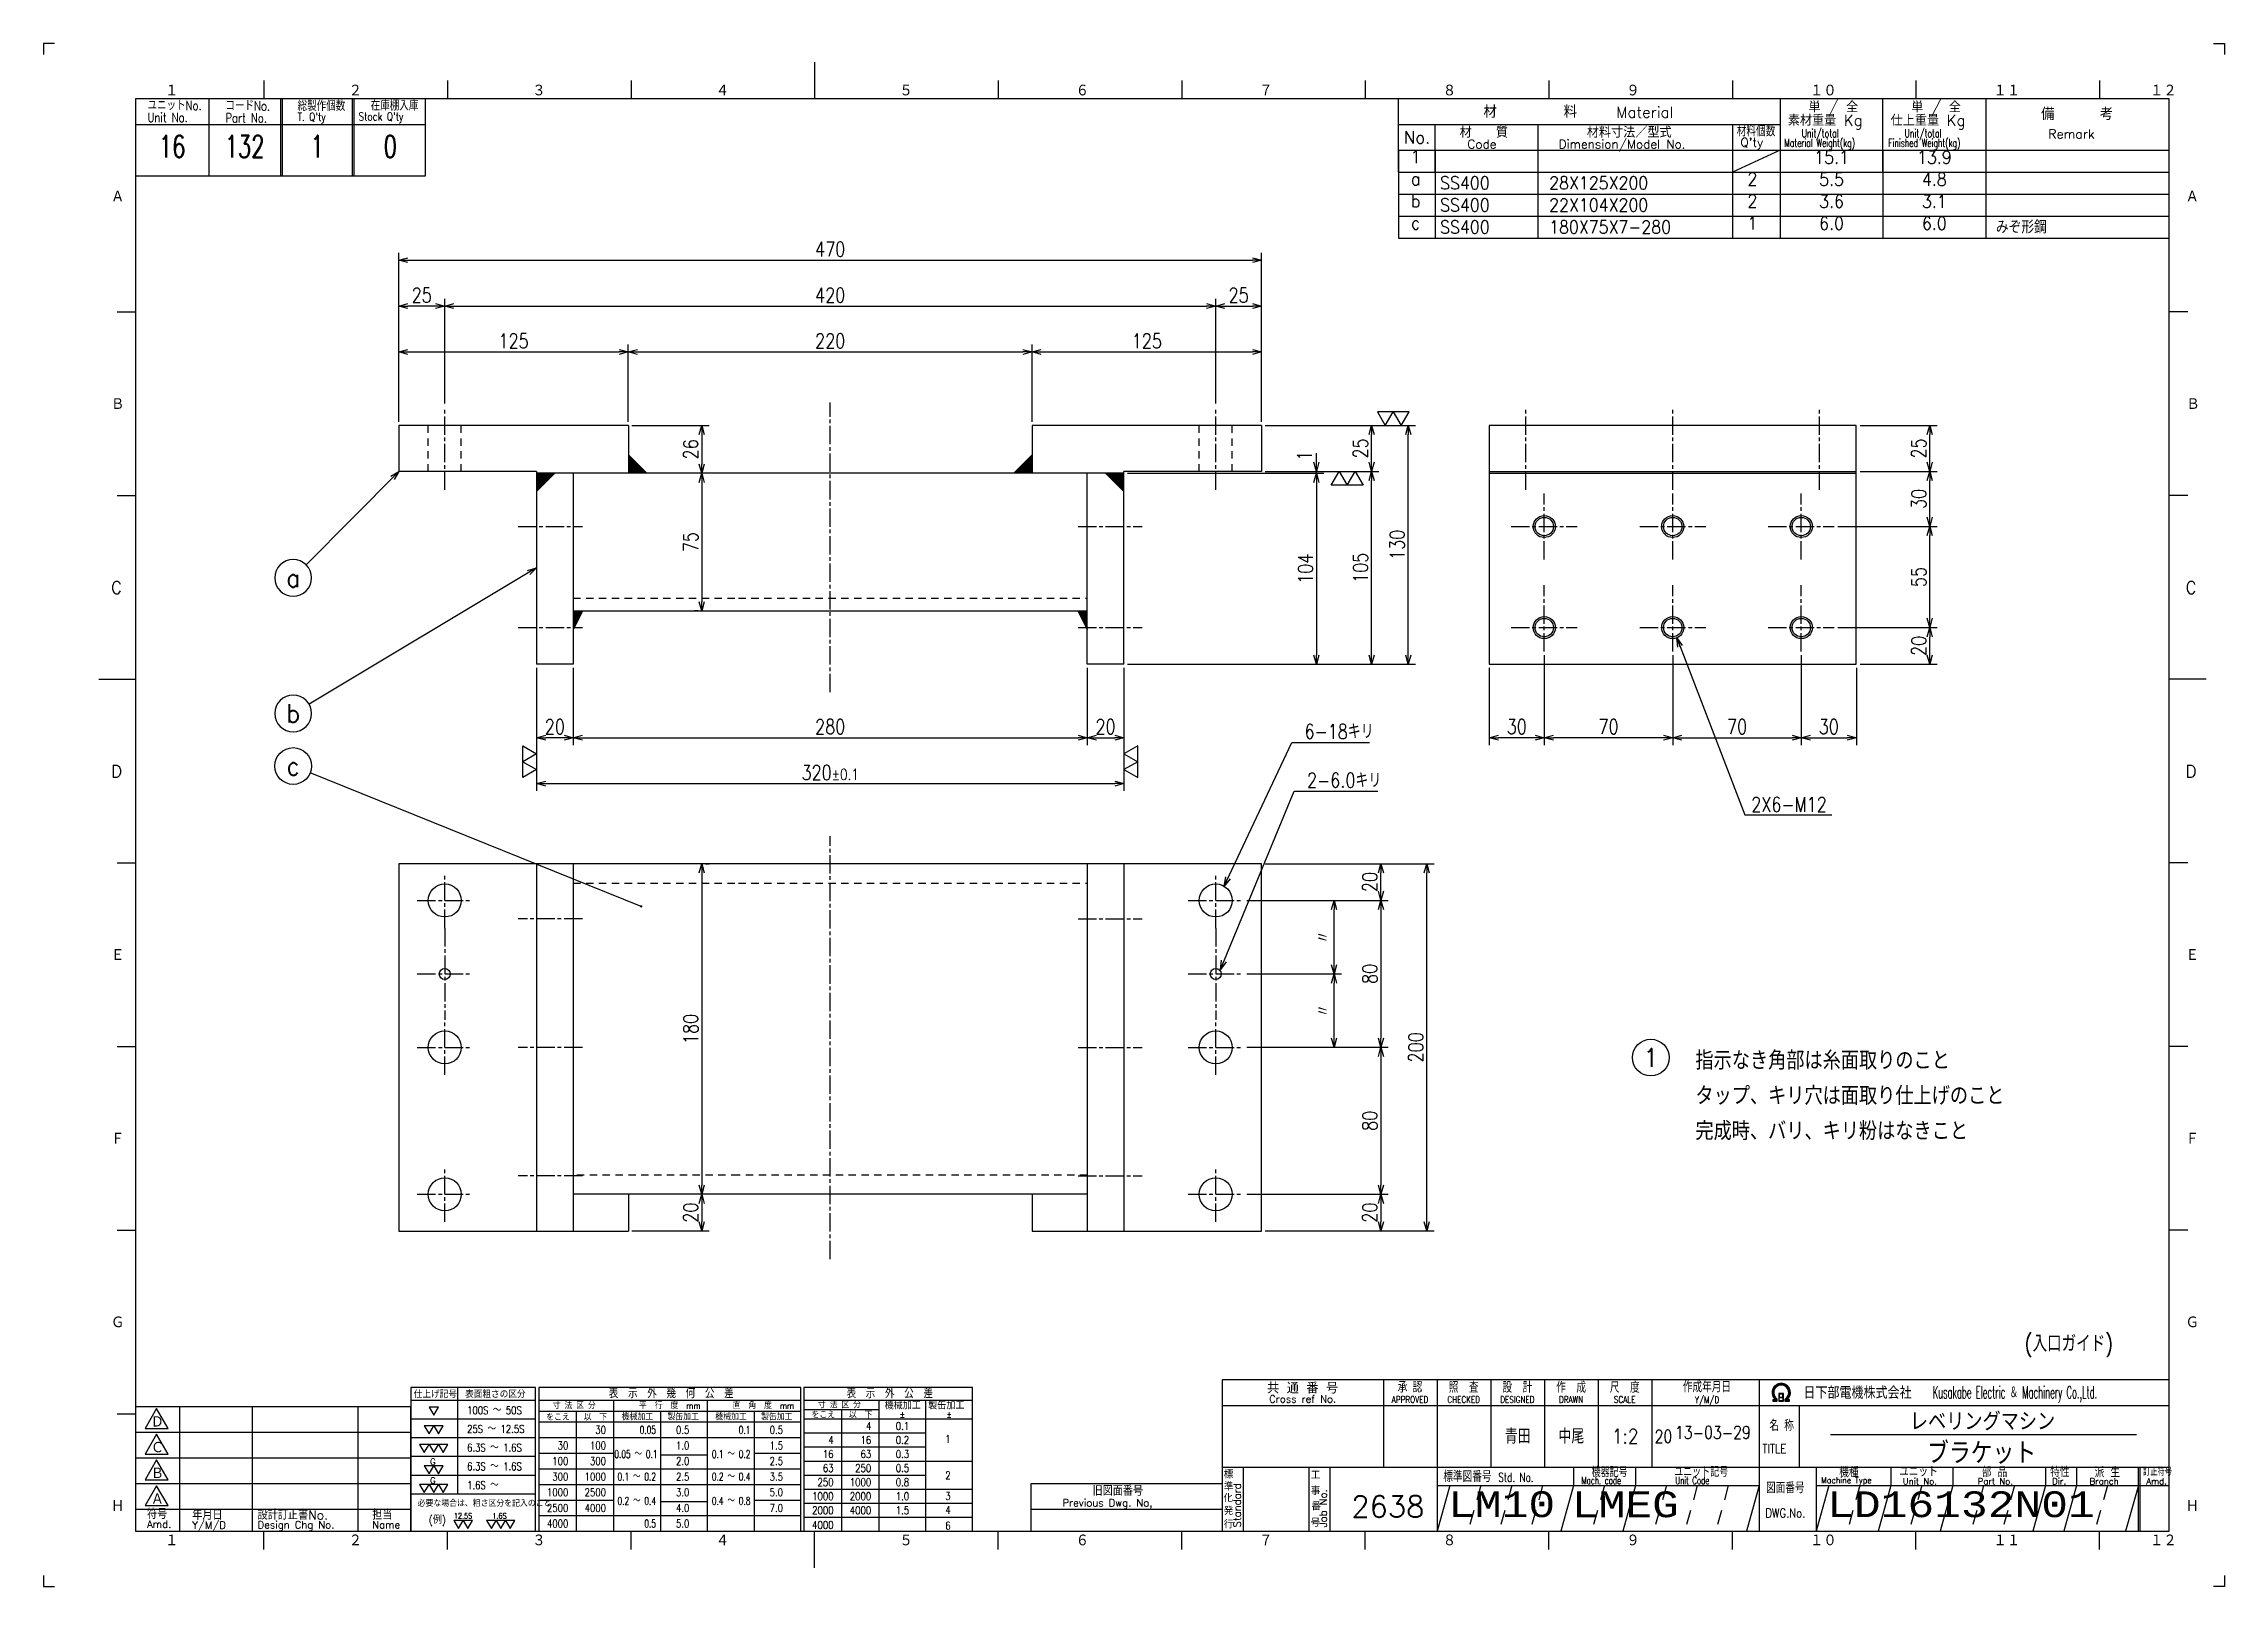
# Model space of a CAD drawing. Extents: x 0 to 1188, y 0 to 1680.
# Drawn here: x 0 to 1188, y 0 to 840 of the extents above; entities that cross this region are included whole.
import ezdxf
from ezdxf.enums import TextEntityAlignment as Align

# ---------------------------------------------------------------- set-up
doc = ezdxf.new("R2010")
doc.units = 0
doc.header["$LTSCALE"] = 2
for name, pattern in [('GEN3A', [3.5, 2, -1.5]), ('GEN7A', [7.5, 5, -0.75, 1, -0.75]), ('HIDDEN2', [3.5, 2, -1.5])]:
    doc.linetypes.add(name, pattern=pattern)
doc.layers.get('0').update_dxf_attribs({"linetype": 'CONTINUOUS'})
doc.layers.get('DEFPOINTS').update_dxf_attribs({"linetype": 'CONTINUOUS'})
for name, color, linetype in [('2', 5, 'CONTINUOUS'), ('4', 3, 'CONTINUOUS'), ('5', 3, 'CONTINUOUS'), ('6', 52, 'CONTINUOUS'), ('7A', 4, 'GEN7A'), ('8', 1, 'CONTINUOUS'), ('9', 3, 'HIDDEN2'), ('RAHM2', 1, 'CONTINUOUS'), ('RAHM3', 52, 'CONTINUOUS')]:
    doc.layers.add(name, color=color, linetype=linetype)
doc.styles.add('DIMENSION', font='monotxt.shx', dxfattribs={"bigfont": 'bigfont.shx'})
doc.styles.get("Standard").update_dxf_attribs({"font": 'romans.shx', "width": 0.8, "bigfont": 'extfont.shx'})
doc.dimstyles.new('GEN-ISO', dxfattribs={"dimscale": 2, "dimtxt": 4, "dimasz": 2.5, "dimexe": 2, "dimexo": 1, "dimgap": 1, "dimtad": 3, "dimdec": 3, "dimrnd": 0.001, "dimdsep": 46, "dimtxsty": 'Standard', "dimblk": 'OPEN30', "dimcen": 0, "dimclrt": 52, "dimadec": 0, "dimazin": 0, "dimtp": 0.1, "dimtm": 0.1, "dimtfac": 0.6, "dimtdec": 3, "dimtmove": 2, "dimatfit": 3, "dimldrblk": 'OPEN30', "dimfxl": 1, "dimarcsym": 0})

msp = doc.modelspace()

# ---------------------------------------------------------------- texts
at = {"layer": '5', "color": 52, "char_height": 8, "attachment_point": 4}
for s, insert in [('6-18キリ', (686.9023, 465.5364)), ('2-6.0キリ', (688.2896, 438.896)), ('2X6-M12', (930.2539, 425.7602)), ('青田', (795.9729, 81.7186)), ('中尾', (825.2218, 81.7186))]:
    msp.add_mtext(s, dxfattribs=dict(at, insert=insert))
at = {"layer": '6'}
for s, height, width, p in [('指示なき角部は糸面取りのこと', 10, 0.9, (899.8457, 281.3478)), ('タップ、キリ穴は面取り仕上げのこと', 10, 0.9, (899.8457, 262.1478)), ('完成時、バリ、キリ粉はなきこと', 10, 0.9, (899.8457, 242.9478)), ('(入口ガイド)', 9, 0.8, (1079.1598, 127.7294))]:
    msp.add_text(s, height=height, dxfattribs=dict(at, width=width)).set_placement(p)

# ---------------------------------------------------------------- blocks, each defined once
blk = doc.blocks.new('1A2ﾌﾞﾋﾝ')
at = {"layer": 'RAHM2', "color": 5, "linetype": 'Continuous'}
for p, q in [((3, 420), (0, 420)), ((0, 420), (0, 417)), ((591, 420), (594, 420)), ((594, 420), (594, 417)), ((60, 410), (60, 405)), ((110, 410), (110, 405)), ((160, 410), (160, 405)), ((210, 415), (210, 405)), ((260, 410), (260, 405)), ((310, 410), (310, 405)), ((360, 410), (360, 405)), ((410, 410), (410, 405)), ((460, 410), (460, 405)), ((510, 410), (510, 405)), ((560, 410), (560, 405)), ((579, 405), (25, 405)), ((25, 405), (25, 15)), ((104, 384), (104, 405)), ((579, 15), (579, 405)), ((25, 384), (64.5, 384)), ((64.5, 384), (104, 384)), ((20, 347), (25, 347)), ((584, 347), (579, 347)), ((584, 347), (579, 347)), ((20, 297), (25, 297)), ((584, 297), (579, 297)), ((584, 297), (579, 297)), ((15, 247), (25, 247)), ((589, 247), (579, 247)), ((589, 247), (579, 247)), ((20, 197), (25, 197)), ((584, 197), (579, 197)), ((584, 197), (579, 197)), ((20, 147), (25, 147)), ((584, 147), (579, 147)), ((584, 147), (579, 147)), ((20, 97), (25, 97)), ((584, 97), (579, 97)), ((584, 97), (579, 97)), ((20, 47), (25, 47)), ((25, 15), (579, 15)), ((60, 10), (60, 15)), ((110, 10), (110, 15)), ((160, 10), (160, 15)), ((210, 5), (210, 15)), ((260, 10), (260, 15)), ((310, 10), (310, 15)), ((360, 10), (360, 15)), ((410, 10), (410, 15)), ((460, 10), (460, 15)), ((510, 10), (510, 15)), ((560, 10), (560, 15)), ((0, 3), (0, 0)), ((0, 0), (3, 0)), ((594, 0), (591, 0)), ((594, 3), (594, 0))]:
    blk.add_line(p, q, dxfattribs=at)
at = {"layer": 'RAHM2', "color": 7, "linetype": 'Continuous'}
for p, q in [((45, 405), (45, 384)), ((64.5, 405), (64.5, 384)), ((65, 405), (65, 384)), ((84, 405), (84, 384)), ((84.5, 405), (84.5, 384)), ((369, 385), (369, 405)), ((473, 405), (473, 385)), ((501, 385), (501, 405)), ((529, 405), (529, 385)), ((25, 398), (64.5, 398)), ((64.5, 398), (104, 398)), ((369, 398), (473, 398)), ((379, 385), (379, 398)), ((407, 398), (407, 385)), ((460, 398), (460, 385)), ((369, 391), (579, 391)), ((369, 385), (579, 385)), ((364.93, 56.26), (364.93, 32.42)), ((379.55, 56.26), (379.55, 15)), ((394.18, 56.26), (394.18, 32.42)), ((408.8, 56.26), (408.8, 32.42)), ((423.43, 56.26), (423.43, 32.42)), ((438.05, 56.26), (438.05, 32.42)), ((467.3, 56.26), (467.3, 15)), ((25, 49), (100, 49)), ((37, 49), (37, 15)), ((56.8, 49), (56.8, 15)), ((85.6, 49), (85.6, 15)), ((100, 15), (100, 49)), ((321.05, 49.26), (579, 49.26)), ((438.05, 49.26), (438.05, 32.42)), ((467.3, 49.26), (467.3, 49.26)), ((478.17, 49.26), (478.17, 32.42)), ((25, 42), (100, 42)), ((25, 35), (100, 35)), ((321.05, 32.42), (579, 32.42)), ((326.77, 32.42), (326.77, 15)), ((344.59, 32.42), (344.59, 15)), ((350.3, 32.42), (350.3, 15)), ((416.73, 32.42), (416.73, 27.42)), ((433.59, 32.42), (433.59, 27.42)), ((482.82, 32.42), (482.82, 15)), ((503.15, 32.42), (503.15, 27.42)), ((520, 32.42), (520, 27.42)), ((545.29, 32.42), (545.29, 27.42)), ((553.72, 32.42), (553.72, 27.42)), ((570.57, 15), (570.57, 32.42)), ((571.07, 15), (571.07, 32.42)), ((25, 28), (100, 28)), ((269, 28), (321.05, 28)), ((269, 15), (269, 28)), ((379.55, 27.42), (467.3, 27.42)), ((482.82, 27.42), (579, 27.42)), ((25, 21), (100, 21)), ((269, 21), (321.05, 21))]:
    blk.add_line(p, q, dxfattribs=at)
at = {"layer": 'RAHM2', "color": 3, "linetype": 'Continuous'}
for p, q in [((486.73, 41.35), (570.03, 41.35)), ((383.02, 27.42), (379.55, 15)), ((416.73, 27.42), (413.26, 15)), ((433.59, 27.42), (430.12, 15)), ((467.3, 27.42), (463.83, 15)), ((503.15, 27.42), (499.68, 15)), ((520, 27.42), (516.54, 15)), ((545.29, 27.42), (541.82, 15)), ((553.72, 27.42), (550.25, 15))]:
    blk.add_line(p, q, dxfattribs=at)
at = {"layer": 'RAHM2', "color": 3, "linetype": 'GEN3A'}
for p, q in [((391.44, 27.42), (387.98, 15)), ((399.87, 27.42), (396.41, 15)), ((408.3, 27.42), (404.84, 15)), ((425.16, 27.42), (421.69, 15)), ((442.01, 27.42), (438.55, 15)), ((450.44, 27.42), (446.98, 15)), ((458.87, 27.42), (455.41, 15)), ((494.72, 27.42), (491.25, 15)), ((511.57, 27.42), (508.11, 15)), ((528.43, 27.42), (524.97, 15)), ((536.86, 27.42), (533.39, 15)), ((562.14, 27.42), (558.68, 15))]:
    blk.add_line(p, q, dxfattribs=at)
at = {"layer": 'RAHM2', "color": 5, "linetype": 'Continuous'}
blk.add_lwpolyline([(579, 56.26), (321.05, 56.26), (321.05, 15)], dxfattribs=at)
at = {"layer": 'RAHM2', "color": 7, "linetype": 'Continuous'}
for points in [[(30.79, 48.41), (27.65, 42.97), (33.92, 42.97)], [(30.79, 41.41), (27.65, 35.97), (33.92, 35.97)], [(30.79, 34.41), (27.65, 28.97), (33.92, 28.97)], [(30.79, 27.41), (27.65, 21.97), (33.92, 21.97)]]:
    blk.add_lwpolyline(points, close=True, dxfattribs=at)
for points in [[(471.02, 50.4), (472.22, 50.4), (472.22, 51.01)], [(471.02, 50.58), (471.97, 50.58), (471.97, 50.91)], [(471.72, 50.82), (471.72, 50.75), (471.02, 50.75), (471.02, 50.4)], [(472.62, 52.51), (472.62, 50.4), (473.92, 50.4), (473.92, 52.51), (472.62, 52.51)], [(472.77, 52.36), (472.77, 51.53), (473.77, 51.53), (473.77, 52.36), (472.77, 52.36)], [(473.77, 51.38), (473.77, 50.55), (472.77, 50.55), (472.77, 51.38), (473.77, 51.38)], [(474.32, 50.98), (474.32, 50.4), (475.58, 50.4), (475.58, 50.75), (474.85, 50.75), (474.85, 50.8)], [(474.57, 50.87), (474.57, 50.58), (475.58, 50.58)]]:
    blk.add_lwpolyline(points, dxfattribs=at)
at = {"layer": 'RAHM2', "color": 3, "linetype": 'Continuous'}
for points in [[(486.29, 27.42), (482.82, 15)], [(570.57, 27.42), (570.57, 27.42), (567.11, 15)]]:
    blk.add_lwpolyline(points, dxfattribs=at)
at = {"layer": 'RAHM2', "color": 7, "linetype": 'Continuous'}
for radius, start, end in [(2.5, 308.27062, 230.89517), (2.28, 303.99488, 234.40132), (2.06, 299.8294, 238.47562)]:
    blk.add_arc((473.3, 52.76), radius, start, end, dxfattribs=at)
for s, height, width, p in [('ユニットNo.', 2.5, 0.8, (28.29, 401.92)), ('コードNo.', 2.5, 0.8, (49.52, 401.81)), ('総製作個数', 2.5, 0.8, (69.17, 401.72)), ('在庫棚入庫', 2.5, 0.8, (89.08, 401.82)), ('Unit No.', 2.5, 0.8, (28.29, 398.64)), ('Part No.', 2.5, 0.8, (49.52, 398.53)), ("T. Q'ty", 2.2, 0.8, (69.17, 398.96)), ("Stock Q'ty", 2.2, 0.8, (85.8, 399.06)), ('材料個数', 3, 0.8, (461.16, 394.75)), ('Material Weight(kg)', 2.2, 0.68, (474.1, 391.86)), ('Unit/total', 2.2, 0.7, (478.86, 394.49)), ('Finished Weight(kg)', 2.2, 0.68, (502.46, 391.86)), ('Unit/total', 2.2, 0.7, (506.86, 394.49)), ('作成年月日', 3, 0.7, (446.49, 52.82)), ('Kusakabe Electric ＆ Machinery Co.,Ltd.', 3.3108, 0.5, (514.56, 51.19)), ('Y/M/D', 1.8, 0.8, (449.79, 49.87)), ('20', 3.5, 0.8, (438.81, 39.08)), ('名 称', 3, 0.7, (470.06, 42.33)), ('TITLE', 2.5, 0.8, (468.18, 36.25)), ('標準図番号', 3, 0.7, (381.26, 28.44)), ('Std. No.', 2.5, 0.7, (396.23, 28.44)), ('Mach. code', 2, 0.7, (418.86, 27.83)), ('機器記号', 2.5, 0.7, (421.65, 29.77)), ('ユニット記号', 2.5, 0.7, (444.14, 29.85)), ('Unit Code', 2, 0.7, (444.45, 27.83)), ('Machine Type', 1.7, 0.9, (484.15, 28.05)), ('訂正符号', 2, 0.7, (571.87, 30.16)), ('図面番号', 3, 0.7, (469.15, 25.37))]:
    blk.add_text(s, height=height, dxfattribs=dict(at, width=width)).set_placement(p)
at = {"layer": 'RAHM2', "color": 5, "linetype": 'Continuous'}
for s, height, p in [('１', 3.31, (33.1, 405.6)), ('２', 3.31, (83.1, 405.6)), ('３', 3.31, (133.1, 405.6)), ('４', 3.31, (183.1, 405.6)), ('５', 3.31, (233.1, 405.6)), ('６', 3.31, (281.11, 405.6)), ('７', 3.31, (331.11, 405.6)), ('８', 3.31, (381.11, 405.6)), ('９', 3.31, (431.11, 405.6)), ('１０', 3.311, (481.11, 405.6)), ('１１', 3.311, (531.11, 405.6)), ('１２', 3.311, (573.72, 405.6)), ('Ａ', 3.31, (18.36, 376.71)), ('Ａ', 3.31, (583.43, 376.71)), ('Ｂ', 3.31, (18.36, 320.24)), ('Ｂ', 3.31, (583.65, 320.24)), ('C', 3.31, (18.36, 270.24)), ('C', 3.31, (583.43, 270.24)), ('D', 3.31, (18.36, 220.24)), ('D', 3.31, (583.43, 220.24)), ('Ｅ', 3.31, (18.36, 170.24)), ('Ｅ', 3.31, (583.43, 170.24)), ('Ｆ', 3.31, (18.36, 120.24)), ('Ｆ', 3.31, (583.43, 120.24)), ('Ｇ', 3.31, (18.36, 70.24)), ('Ｇ', 3.31, (583.43, 70.24)), ('Ｈ', 3.31, (18.36, 20.24)), ('Ｈ', 3.31, (583.43, 20.24)), ('１', 3.31, (33.1, 10.87)), ('２', 3.31, (83.1, 10.87)), ('３', 3.31, (133.1, 10.87)), ('４', 3.31, (183.1, 10.87)), ('５', 3.31, (233.1, 10.87)), ('６', 3.31, (281.11, 10.87)), ('７', 3.31, (331.11, 10.87)), ('８', 3.31, (381.11, 10.87)), ('９', 3.31, (431.11, 10.87)), ('１０', 3.311, (481.11, 10.87)), ('１１', 3.311, (531.11, 10.87)), ('１２', 3.311, (573.72, 10.87))]:
    blk.add_text(s, height=height, dxfattribs=at).set_placement(p)
at = {"layer": 'RAHM2', "color": 7, "linetype": 'Continuous'}
for s, height, p in [('単 / 全', 3, (480.71, 401.26)), ('単 / 全', 3, (508.71, 401.26)), ('材\u3000\u3000\u3000\u3000\u3000料', 3.311, (392.18, 399.82)), ('Material', 3, (428.34, 399.82)), ('素材重量 Kg', 3, (475.08, 397.63)), ('仕上重量 Kg', 3, (503.08, 397.63)), ('備     考', 3.311, (544.08, 399.21)), ('No.', 3.311, (370.5, 392.82)), ('材\u3000\u3000質', 3, (385.68, 394.39)), ('Code', 2.4, (387.82, 391.45)), ('Dimension/Model No.', 2.4, (412.65, 391.45)), ('材料寸法／型式', 3, (420.33, 394.39)), ("Q'ty", 2.4, (462.19, 391.93)), ('Remark', 2.5, (546.03, 394.16)), ('Ｄ', 3.2, (29.23, 43.2)), ('Ｃ', 3.2, (29.23, 36.2)), ('Ｂ', 3.2, (29.23, 29.2)), ('標', 2, (321.44, 29.43)), ('工', 2, (345.15, 29.24)), ('機種', 2.4, (489.08, 29.76)), ('ユニット', 2.4, (505.39, 29.96)), ('部 品', 2.4, (527.93, 29.79)), ('特性', 2.4, (546.55, 29.78)), ('派 生', 2.4, (558.65, 29.72)), ('Ａ', 3.2, (29.23, 22.2)), ('Previous Dwg. No,', 2, (277.5, 21.75)), ('旧図面番号', 2.5, (285.71, 24.69)), ('化', 2, (321.37, 22.95)), ('準', 2, (321.47, 26.11)), ('事', 2, (345.17, 24.92)), ('Unit No.', 1.7, (506.39, 27.76)), ('Part No.', 1.7, (526.81, 27.76)), ('Dir.', 1.7, (547.09, 27.76)), ('Branch', 1.7, (557.28, 27.76)), ('Amd.', 1.7, (572.74, 27.76)), ('Amd.', 2, (28.17, 15.93)), ('符号', 2.5, (28.17, 18.37)), ('Y/M/D', 2, (40.49, 15.7)), ('年月日', 2.5, (40.49, 18.14)), ('設計訂正書No.', 2.5, (58.29, 18.18)), ('Design Chg No.', 2, (58.29, 15.75)), ('担当', 2.5, (89.5, 18.18)), ('行', 2, (321.46, 15.82)), ('発', 2, (321.46, 19.47)), ('号', 2, (345.11, 16.28)), ('番', 2, (345.31, 20.76)), ('Name', 2, (89.5, 15.75))]:
    blk.add_text(s, height=height, dxfattribs=at).set_placement(p)
for s, height, p in [('共 通 番 号', 3, (342.93, 54.14)), ('Cross ref No.', 2, (342.93, 51.01))]:
    blk.add_text(s, height=height, dxfattribs=at).set_placement(p, align=Align.MIDDLE)
for s, height, width, p in [('承 認', 3, 0.7, (372.18, 54.35)), ('照  査', 3, 0.7, (386.8, 54.35)), ('設  計', 3, 0.7, (401.43, 54.35)), ('作  成', 3, 0.7, (416.05, 54.35)), ('尺  度', 3, 0.7, (430.67, 54.35)), ('APPROVED', 1.8, 0.8, (372.18, 50.85)), ('CHECKED', 1.8, 0.8, (386.8, 50.85)), ('DESIGNED', 1.8, 0.8, (401.43, 50.85)), ('DRAWN', 1.8, 0.8, (416.05, 50.85)), ('SCALE', 1.8, 0.8, (430.67, 50.85)), ('DWG.No.', 2.5, 0.8, (474.41, 19.96))]:
    blk.add_text(s, height=height, dxfattribs=dict(at, width=width)).set_placement(p, align=Align.MIDDLE)
at = {"layer": 'RAHM2', "color": 7, "linetype": 'Continuous', "width": 0.844147}
blk.add_text('日下部電機株式会社', height=3.311, dxfattribs=at).set_placement((479.35, 51.06), (508.79, 51.06), align=Align.FIT)
at = {"layer": 'RAHM2', "color": 7, "linetype": 'Continuous'}
for s, p in [('Standard', (326.07, 16.05)), ('Job No.', (349.5, 16.05))]:
    blk.add_text(s, height=2, rotation=90, dxfattribs=at).set_placement(p)
at = {"layer": 'RAHM2', "color": 5, "linetype": 'Continuous', "width": 0.7}
for tag, p in [('HEADER3', (35, 392.01)), ('HEADER4', (54.75, 392)), ('HEADER15', (74.49, 392)), ('HEADER16', (94.43, 392))]:
    blk.add_attdef(tag, text='', height=6, dxfattribs=at).set_placement(p, align=Align.MIDDLE)
at = {"layer": 'RAHM2', "color": 7, "linetype": 'Continuous'}
blk.add_attdef('HEADER5', text='', height=2.5, dxfattribs=at).set_placement((63.69, 385.1), align=Align.BOTTOM_RIGHT)
for tag, height, width, p in [('HEADER1', 5, 0.9, (528.12, 45.15)), ('HEADER25', 3.2, 0.63, (46.91, 45.38)), ('HEADER23', 3.33, 0.8, (71.4, 45.2)), ('HEADER24', 3.5, 0.8, (92.57, 45.22)), ('HEADER7', 5, 0.8, (343.38, 40.8)), ('GEN-TITLE-SCA', 4, 0.85, (430.79, 40.85)), ('HEADER22', 3.2, 0.63, (46.91, 38.38)), ('HEADER20', 3.33, 0.8, (71.4, 38.2)), ('HEADER21', 3.5, 0.8, (92.57, 38.22)), ('HEADER2', 6, 0.9, (527.89, 36.68)), ('HEADER19', 3.2, 0.63, (46.91, 31.38)), ('HEADER17', 3.33, 0.8, (71.4, 31.2)), ('HEADER18', 3.5, 0.8, (92.57, 31.22)), ('HEADER11', 3.2, 0.63, (46.91, 24.38)), ('HEADER9', 3.33, 0.8, (71.4, 24.2)), ('HEADER10', 3.5, 0.8, (92.57, 24.22)), ('HEADER14', 3.31, 0.8, (295.54, 17.82))]:
    blk.add_attdef(tag, text='', height=height, dxfattribs=dict(at, width=width)).set_placement(p, align=Align.MIDDLE)
at = {"layer": 'RAHM2', "color": 7, "linetype": 'Continuous', "width": 0.8}
blk.add_attdef('GEN-TITLE-DAT', text='', height=3.5, dxfattribs=at).set_placement((444.35, 39.1), align=Align.BOTTOM_LEFT)
at = {"layer": 'RAHM2', "color": 5, "linetype": 'Continuous'}
blk.add_attdef('HEADER6', text='', height=5.8, dxfattribs=at).set_placement((376.09, 17.1), align=Align.BOTTOM_RIGHT)
at = {"layer": 'RAHM2', "color": 5, "linetype": 'Continuous', "style": 'DIMENSION', "width": 1.2}
for tag, p in [('HEADER13', (382.56, 16.75)), ('HEADER12', (416.26, 16.72)), ('GEN-TITLE-DWG', (485.79, 16.74))]:
    blk.add_attdef(tag, text='', height=7.02, dxfattribs=at).set_placement(p, align=Align.BOTTOM_LEFT)
at = {"layer": 'RAHM2', "color": 5, "linetype": 'Continuous', "style": 'DIMENSION'}
blk.add_attdef('HEADER8', text='', height=7.02, dxfattribs=at).set_placement((577.6, 16.71), align=Align.BOTTOM_RIGHT)
blk = doc.blocks.new('GENBALLOON1')
blk.add_circle((0, 0), 5)
at = {"flags": 1}
blk.add_attdef('GEN_PARENT', text='', height=2.5, dxfattribs=at).set_placement((0, 0), align=Align.MIDDLE)
blk.add_attdef('REF_NO', text='', height=3.5).set_placement((0, 0), align=Align.MIDDLE)
at = {"color": 7, "flags": 1}
for tag, p in [('5GENINF', (6.43, 0.96)), ('6GENINF', (6.43, 0.63)), ('7GENINF', (6.43, 0.3)), ('8GENINF', (6.43, -0.04)), ('9GENINF', (6.43, -0.37)), ('3GENINF', (6.43, -2.34)), ('4GENINF', (6.43, -2.67)), ('20GENINF', (6.43, -4.7)), ('21GENINF', (6.43, -5.04)), ('22GENINF', (6.43, -5.37)), ('10GENINF', (6.43, -0.7)), ('11GENINF', (6.43, -1)), ('12GENINF', (6.43, -1.34)), ('13GENINF', (6.43, -1.67)), ('14GENINF', (6.43, -2)), ('15GENINF', (6.43, -3)), ('16GENINF', (6.43, -3.34)), ('17GENINF', (6.43, -3.7)), ('18GENINF', (6.43, -4.04)), ('19GENINF', (6.43, -4.37))]:
    blk.add_attdef(tag, p, '', height=0.2, dxfattribs=at)
blk = doc.blocks.new('_Open30')
at = {"color": 0, "linetype": 'ByBlock', "lineweight": -2}
for p, q in [((-1, 0.27), (0, 0)), ((0, 0), (-1, -0.27)), ((0, 0), (-1, 0))]:
    blk.add_line(p, q, dxfattribs=at)
blk = doc.blocks.new('*D5')
at = {"layer": '5', "color": 0, "lineweight": -2, "transparency": 16777216}
for p, q in [((268.5, 500.1), (268.5, 433.1)), ((588.5, 500.1), (588.5, 433.1)), ((273.5, 437.1), (583.5, 437.1))]:
    blk.add_line(p, q, dxfattribs=at)
at = {"layer": 'DEFPOINTS', "color": 0, "transparency": 16777216}
for p in [(268.5, 502.1), (588.5, 502.1), (588.5, 437.1)]:
    blk.add_point(p, dxfattribs=at)
at = {"layer": '5', "color": 0, "lineweight": -2, "transparency": 16777216, "xscale": 5, "yscale": 5, "zscale": 5, "rotation": 180}
blk.add_blockref('_Open30', (268.5, 437.1), dxfattribs=at)
at = {"layer": '5', "color": 0, "lineweight": -2, "transparency": 16777216, "xscale": 5, "yscale": 5, "zscale": 5}
blk.add_blockref('_Open30', (588.5, 437.1), dxfattribs=at)
at = {"layer": '5', "color": 52, "transparency": 16777216, "insert": (428.5, 443.1), "char_height": 8, "attachment_point": 5}
blk.add_mtext('320\\H6;\\S%%P0.1;', dxfattribs=at)
blk = doc.blocks.new('*D6')
at = {"layer": '5', "color": 0, "lineweight": -2, "transparency": 16777216}
for p, q in [((218.5, 644.1), (218.5, 701.1)), ((638.5, 644.1), (638.5, 701.1)), ((223.5, 697.1), (633.5, 697.1))]:
    blk.add_line(p, q, dxfattribs=at)
at = {"layer": 'DEFPOINTS', "color": 0, "transparency": 16777216}
for p in [(638.5, 697.1), (218.5, 642.1), (638.5, 642.1)]:
    blk.add_point(p, dxfattribs=at)
at = {"layer": '5', "color": 0, "lineweight": -2, "transparency": 16777216, "xscale": 5, "yscale": 5, "zscale": 5, "rotation": 180}
blk.add_blockref('_Open30', (218.5, 697.1), dxfattribs=at)
at = {"layer": '5', "color": 0, "lineweight": -2, "transparency": 16777216, "xscale": 5, "yscale": 5, "zscale": 5}
blk.add_blockref('_Open30', (638.5, 697.1), dxfattribs=at)
at = {"layer": '5', "color": 52, "transparency": 16777216, "insert": (428.5, 703.1), "char_height": 8, "attachment_point": 5}
blk.add_mtext('420', dxfattribs=at)
blk = doc.blocks.new('*D7')
at = {"layer": '5', "color": 0, "lineweight": -2, "transparency": 16777216}
for p, q in [((288.5, 500.1), (288.5, 458.1)), ((568.5, 500.1), (568.5, 458.1)), ((293.5, 462.1), (563.5, 462.1))]:
    blk.add_line(p, q, dxfattribs=at)
at = {"layer": 'DEFPOINTS', "color": 0, "transparency": 16777216}
for p in [(288.5, 502.1), (568.5, 502.1), (568.5, 462.1)]:
    blk.add_point(p, dxfattribs=at)
at = {"layer": '5', "color": 0, "lineweight": -2, "transparency": 16777216, "xscale": 5, "yscale": 5, "zscale": 5, "rotation": 180}
blk.add_blockref('_Open30', (288.5, 462.1), dxfattribs=at)
at = {"layer": '5', "color": 0, "lineweight": -2, "transparency": 16777216, "xscale": 5, "yscale": 5, "zscale": 5}
blk.add_blockref('_Open30', (568.5, 462.1), dxfattribs=at)
at = {"layer": '5', "color": 52, "transparency": 16777216, "insert": (428.5, 468.1), "char_height": 8, "attachment_point": 5}
blk.add_mtext('280', dxfattribs=at)
blk = doc.blocks.new('*D8')
at = {"layer": '5', "color": 0, "lineweight": -2, "transparency": 16777216}
for p, q in [((193.5, 634.1), (193.5, 726.1)), ((663.5, 634.1), (663.5, 726.1)), ((198.5, 722.1), (658.5, 722.1))]:
    blk.add_line(p, q, dxfattribs=at)
at = {"layer": 'DEFPOINTS', "color": 0, "transparency": 16777216}
for p in [(663.5, 722.1), (193.5, 632.1), (663.5, 632.1)]:
    blk.add_point(p, dxfattribs=at)
at = {"layer": '5', "color": 0, "lineweight": -2, "transparency": 16777216, "xscale": 5, "yscale": 5, "zscale": 5, "rotation": 180}
blk.add_blockref('_Open30', (193.5, 722.1), dxfattribs=at)
at = {"layer": '5', "color": 0, "lineweight": -2, "transparency": 16777216, "xscale": 5, "yscale": 5, "zscale": 5}
blk.add_blockref('_Open30', (663.5, 722.1), dxfattribs=at)
at = {"layer": '5', "color": 52, "transparency": 16777216, "insert": (428.5, 728.1), "char_height": 8, "attachment_point": 5}
blk.add_mtext('470', dxfattribs=at)
blk = doc.blocks.new('*D9')
at = {"layer": '5', "color": 0, "lineweight": -2, "transparency": 16777216}
for p, q in [((538.5, 634.1), (538.5, 676.1)), ((543.5, 672.1), (658.5, 672.1)), ((663.5, 634.1), (663.5, 676.1))]:
    blk.add_line(p, q, dxfattribs=at)
at = {"layer": 'DEFPOINTS', "color": 0, "transparency": 16777216}
for p in [(663.5, 672.1), (538.5, 632.1), (663.5, 632.1)]:
    blk.add_point(p, dxfattribs=at)
at = {"layer": '5', "color": 0, "lineweight": -2, "transparency": 16777216, "xscale": 5, "yscale": 5, "zscale": 5, "rotation": 180}
blk.add_blockref('_Open30', (538.5, 672.1), dxfattribs=at)
at = {"layer": '5', "color": 0, "lineweight": -2, "transparency": 16777216, "xscale": 5, "yscale": 5, "zscale": 5}
blk.add_blockref('_Open30', (663.5, 672.1), dxfattribs=at)
at = {"layer": '5', "color": 52, "transparency": 16777216, "insert": (601, 678.1), "char_height": 8, "attachment_point": 5}
blk.add_mtext('125', dxfattribs=at)
blk = doc.blocks.new('*D10')
at = {"layer": '5', "color": 0, "lineweight": -2, "transparency": 16777216}
for p, q in [((268.5, 500.1), (268.5, 458.1)), ((288.5, 500.1), (288.5, 458.1)), ((283.5, 462.1), (273.5, 462.1))]:
    blk.add_line(p, q, dxfattribs=at)
at = {"layer": 'DEFPOINTS', "color": 0, "transparency": 16777216}
for p in [(268.5, 502.1), (288.5, 502.1), (268.5, 462.1)]:
    blk.add_point(p, dxfattribs=at)
at = {"layer": '5', "color": 0, "lineweight": -2, "transparency": 16777216, "xscale": 5, "yscale": 5, "zscale": 5, "rotation": 180}
blk.add_blockref('_Open30', (268.5, 462.1), dxfattribs=at)
at = {"layer": '5', "color": 0, "lineweight": -2, "transparency": 16777216, "xscale": 5, "yscale": 5, "zscale": 5}
blk.add_blockref('_Open30', (288.5, 462.1), dxfattribs=at)
at = {"layer": '5', "color": 52, "transparency": 16777216, "insert": (278.5, 468.1), "char_height": 8, "attachment_point": 5}
blk.add_mtext('20', dxfattribs=at)
blk = doc.blocks.new('*D11')
at = {"layer": '5', "color": 0, "lineweight": -2, "transparency": 16777216}
for p, q in [((356.5, 213.5), (354.5, 213.5)), ((358.5, 208.5), (358.5, 198.5)), ((320.5, 193.5), (362.5, 193.5))]:
    blk.add_line(p, q, dxfattribs=at)
at = {"layer": 'DEFPOINTS', "color": 0, "transparency": 16777216}
for p in [(358.5, 213.5), (318.5, 193.5), (358.5, 193.5)]:
    blk.add_point(p, dxfattribs=at)
at = {"layer": '5', "color": 0, "lineweight": -2, "transparency": 16777216, "xscale": 5, "yscale": 5, "zscale": 5}
for p, rotation in [((358.5, 213.5), 90), ((358.5, 193.5), 270)]:
    blk.add_blockref('_Open30', p, dxfattribs=dict(at, rotation=rotation))
at = {"layer": '5', "color": 52, "transparency": 16777216, "insert": (352.5, 203.5), "char_height": 8, "attachment_point": 5, "rotation": 90}
blk.add_mtext('20', dxfattribs=at)
blk = doc.blocks.new('*D12')
at = {"layer": '5', "color": 0, "lineweight": -2, "transparency": 16777216}
for p, q in [((360.5, 393.5), (362.5, 393.5)), ((358.5, 388.5), (358.5, 218.5)), ((356.5, 213.5), (354.5, 213.5))]:
    blk.add_line(p, q, dxfattribs=at)
at = {"layer": 'DEFPOINTS', "color": 0, "transparency": 16777216}
for p in [(358.5, 393.5), (358.5, 213.5), (358.5, 213.5)]:
    blk.add_point(p, dxfattribs=at)
at = {"layer": '5', "color": 0, "lineweight": -2, "transparency": 16777216, "xscale": 5, "yscale": 5, "zscale": 5}
for p, rotation in [((358.5, 393.5), 90), ((358.5, 213.5), 270)]:
    blk.add_blockref('_Open30', p, dxfattribs=dict(at, rotation=rotation))
at = {"layer": '5', "color": 52, "transparency": 16777216, "insert": (352.5, 303.5), "char_height": 8, "attachment_point": 5, "rotation": 90}
blk.add_mtext('180', dxfattribs=at)
blk = doc.blocks.new('*D13')
at = {"layer": '5', "color": 0, "lineweight": -2, "transparency": 16777216}
for p, q in [((193.5, 634.1), (193.5, 676.1)), ((198.5, 672.1), (313.5, 672.1)), ((318.5, 634.1), (318.5, 676.1))]:
    blk.add_line(p, q, dxfattribs=at)
at = {"layer": 'DEFPOINTS', "color": 0, "transparency": 16777216}
for p in [(318.5, 672.1), (193.5, 632.1), (318.5, 632.1)]:
    blk.add_point(p, dxfattribs=at)
at = {"layer": '5', "color": 0, "lineweight": -2, "transparency": 16777216, "xscale": 5, "yscale": 5, "zscale": 5, "rotation": 180}
blk.add_blockref('_Open30', (193.5, 672.1), dxfattribs=at)
at = {"layer": '5', "color": 0, "lineweight": -2, "transparency": 16777216, "xscale": 5, "yscale": 5, "zscale": 5}
blk.add_blockref('_Open30', (318.5, 672.1), dxfattribs=at)
at = {"layer": '5', "color": 52, "transparency": 16777216, "insert": (256, 678.1), "char_height": 8, "attachment_point": 5}
blk.add_mtext('125', dxfattribs=at)
blk = doc.blocks.new('*D14')
at = {"layer": '5', "color": 0, "lineweight": -2, "transparency": 16777216}
for p, q in [((193.5, 634.1), (193.5, 701.1)), ((218.5, 644.1), (218.5, 701.1)), ((213.5, 697.1), (198.5, 697.1))]:
    blk.add_line(p, q, dxfattribs=at)
at = {"layer": 'DEFPOINTS', "color": 0, "transparency": 16777216}
for p in [(193.5, 697.1), (218.5, 642.1), (193.5, 632.1)]:
    blk.add_point(p, dxfattribs=at)
at = {"layer": '5', "color": 0, "lineweight": -2, "transparency": 16777216, "xscale": 5, "yscale": 5, "zscale": 5, "rotation": 180}
blk.add_blockref('_Open30', (193.5, 697.1), dxfattribs=at)
at = {"layer": '5', "color": 0, "lineweight": -2, "transparency": 16777216, "xscale": 5, "yscale": 5, "zscale": 5}
blk.add_blockref('_Open30', (218.5, 697.1), dxfattribs=at)
at = {"layer": '5', "color": 52, "transparency": 16777216, "insert": (206, 703.1), "char_height": 8, "attachment_point": 5}
blk.add_mtext('25', dxfattribs=at)
blk = doc.blocks.new('*D15')
at = {"layer": '5', "color": 0, "lineweight": -2, "transparency": 16777216}
for p, q in [((318.5, 634.1), (318.5, 676.1)), ((323.5, 672.1), (533.5, 672.1)), ((538.5, 634.1), (538.5, 676.1))]:
    blk.add_line(p, q, dxfattribs=at)
at = {"layer": 'DEFPOINTS', "color": 0, "transparency": 16777216}
for p in [(538.5, 672.1), (318.5, 632.1), (538.5, 632.1)]:
    blk.add_point(p, dxfattribs=at)
at = {"layer": '5', "color": 0, "lineweight": -2, "transparency": 16777216, "xscale": 5, "yscale": 5, "zscale": 5, "rotation": 180}
blk.add_blockref('_Open30', (318.5, 672.1), dxfattribs=at)
at = {"layer": '5', "color": 0, "lineweight": -2, "transparency": 16777216, "xscale": 5, "yscale": 5, "zscale": 5}
blk.add_blockref('_Open30', (538.5, 672.1), dxfattribs=at)
at = {"layer": '5', "color": 52, "transparency": 16777216, "insert": (428.5, 678.1), "char_height": 8, "attachment_point": 5}
blk.add_mtext('220', dxfattribs=at)
blk = doc.blocks.new('*D16')
at = {"layer": '5', "color": 0, "lineweight": -2, "transparency": 16777216}
for p, q in [((356.5, 606.1), (354.5, 606.1)), ((358.5, 601.1), (358.5, 536.1)), ((356.5, 531.1), (354.5, 531.1))]:
    blk.add_line(p, q, dxfattribs=at)
at = {"layer": 'DEFPOINTS', "color": 0, "transparency": 16777216}
for p in [(358.5, 606.1), (358.5, 531.1), (358.5, 531.1)]:
    blk.add_point(p, dxfattribs=at)
at = {"layer": '5', "color": 0, "lineweight": -2, "transparency": 16777216, "xscale": 5, "yscale": 5, "zscale": 5}
for p, rotation in [((358.5, 606.1), 90), ((358.5, 531.1), 270)]:
    blk.add_blockref('_Open30', p, dxfattribs=dict(at, rotation=rotation))
at = {"layer": '5', "color": 52, "transparency": 16777216, "insert": (352.5, 568.6), "char_height": 8, "attachment_point": 5, "rotation": 90}
blk.add_mtext('75', dxfattribs=at)
blk = doc.blocks.new('*D17')
at = {"layer": '5', "color": 0, "lineweight": -2, "transparency": 16777216}
for p, q in [((320.5, 632.1), (362.5, 632.1)), ((358.5, 627.1), (358.5, 611.1)), ((356.5, 606.1), (354.5, 606.1))]:
    blk.add_line(p, q, dxfattribs=at)
at = {"layer": 'DEFPOINTS', "color": 0, "transparency": 16777216}
for p in [(318.5, 632.1), (358.5, 606.1), (358.5, 606.1)]:
    blk.add_point(p, dxfattribs=at)
at = {"layer": '5', "color": 0, "lineweight": -2, "transparency": 16777216, "xscale": 5, "yscale": 5, "zscale": 5}
for p, rotation in [((358.5, 632.1), 90), ((358.5, 606.1), 270)]:
    blk.add_blockref('_Open30', p, dxfattribs=dict(at, rotation=rotation))
at = {"layer": '5', "color": 52, "transparency": 16777216, "insert": (352.5, 619.1), "char_height": 8, "attachment_point": 5, "rotation": 90}
blk.add_mtext('26', dxfattribs=at)
blk = doc.blocks.new('*D18')
at = {"layer": '5', "color": 0, "lineweight": -2, "transparency": 16777216}
for p, q in [((787.5, 500.1), (787.5, 458.1)), ((817.5, 507.1), (817.5, 458.1)), ((812.5, 462.1), (792.5, 462.1))]:
    blk.add_line(p, q, dxfattribs=at)
at = {"layer": 'DEFPOINTS', "color": 0, "transparency": 16777216}
for p in [(787.5, 502.1), (817.5, 509.1), (787.5, 462.1)]:
    blk.add_point(p, dxfattribs=at)
at = {"layer": '5', "color": 0, "lineweight": -2, "transparency": 16777216, "xscale": 5, "yscale": 5, "zscale": 5, "rotation": 180}
blk.add_blockref('_Open30', (787.5, 462.1), dxfattribs=at)
at = {"layer": '5', "color": 0, "lineweight": -2, "transparency": 16777216, "xscale": 5, "yscale": 5, "zscale": 5}
blk.add_blockref('_Open30', (817.5, 462.1), dxfattribs=at)
at = {"layer": '5', "color": 52, "transparency": 16777216, "insert": (802.5, 468.1), "char_height": 8, "attachment_point": 5}
blk.add_mtext('30', dxfattribs=at)
blk = doc.blocks.new('*D19')
at = {"layer": '5', "color": 0, "lineweight": -2, "transparency": 16777216}
for p, q in [((957.5, 507.1), (957.5, 458.1)), ((987.5, 500.1), (987.5, 458.1)), ((962.5, 462.1), (982.5, 462.1))]:
    blk.add_line(p, q, dxfattribs=at)
at = {"layer": 'DEFPOINTS', "color": 0, "transparency": 16777216}
for p in [(957.5, 509.1), (987.5, 502.1), (987.5, 462.1)]:
    blk.add_point(p, dxfattribs=at)
at = {"layer": '5', "color": 0, "lineweight": -2, "transparency": 16777216, "xscale": 5, "yscale": 5, "zscale": 5, "rotation": 180}
blk.add_blockref('_Open30', (957.5, 462.1), dxfattribs=at)
at = {"layer": '5', "color": 0, "lineweight": -2, "transparency": 16777216, "xscale": 5, "yscale": 5, "zscale": 5}
blk.add_blockref('_Open30', (987.5, 462.1), dxfattribs=at)
at = {"layer": '5', "color": 52, "transparency": 16777216, "insert": (972.5, 468.1), "char_height": 8, "attachment_point": 5}
blk.add_mtext('30', dxfattribs=at)
blk = doc.blocks.new('*D20')
at = {"layer": '5', "color": 0, "lineweight": -2, "transparency": 16777216}
for p, q in [((817.5, 507.1), (817.5, 458.1)), ((887.5, 507.1), (887.5, 458.1)), ((882.5, 462.1), (822.5, 462.1))]:
    blk.add_line(p, q, dxfattribs=at)
at = {"layer": 'DEFPOINTS', "color": 0, "transparency": 16777216}
for p in [(817.5, 509.1), (887.5, 509.1), (817.5, 462.1)]:
    blk.add_point(p, dxfattribs=at)
at = {"layer": '5', "color": 0, "lineweight": -2, "transparency": 16777216, "xscale": 5, "yscale": 5, "zscale": 5, "rotation": 180}
blk.add_blockref('_Open30', (817.5, 462.1), dxfattribs=at)
at = {"layer": '5', "color": 0, "lineweight": -2, "transparency": 16777216, "xscale": 5, "yscale": 5, "zscale": 5}
blk.add_blockref('_Open30', (887.5, 462.1), dxfattribs=at)
at = {"layer": '5', "color": 52, "transparency": 16777216, "insert": (852.5, 468.1), "char_height": 8, "attachment_point": 5}
blk.add_mtext('70', dxfattribs=at)
blk = doc.blocks.new('*D21')
at = {"layer": '5', "color": 0, "lineweight": -2, "transparency": 16777216}
for p, q in [((887.5, 507.1), (887.5, 458.1)), ((957.5, 507.1), (957.5, 458.1)), ((892.5, 462.1), (952.5, 462.1))]:
    blk.add_line(p, q, dxfattribs=at)
at = {"layer": 'DEFPOINTS', "color": 0, "transparency": 16777216}
for p in [(887.5, 509.1), (957.5, 509.1), (957.5, 462.1)]:
    blk.add_point(p, dxfattribs=at)
at = {"layer": '5', "color": 0, "lineweight": -2, "transparency": 16777216, "xscale": 5, "yscale": 5, "zscale": 5, "rotation": 180}
blk.add_blockref('_Open30', (887.5, 462.1), dxfattribs=at)
at = {"layer": '5', "color": 0, "lineweight": -2, "transparency": 16777216, "xscale": 5, "yscale": 5, "zscale": 5}
blk.add_blockref('_Open30', (957.5, 462.1), dxfattribs=at)
at = {"layer": '5', "color": 52, "transparency": 16777216, "insert": (922.5, 468.1), "char_height": 8, "attachment_point": 5}
blk.add_mtext('70', dxfattribs=at)
blk = doc.blocks.new('*D22')
at = {"layer": '5', "color": 0, "lineweight": -2, "transparency": 16777216}
for p, q in [((568.5, 500.1), (568.5, 458.1)), ((588.5, 500.1), (588.5, 458.1)), ((573.5, 462.1), (583.5, 462.1))]:
    blk.add_line(p, q, dxfattribs=at)
at = {"layer": 'DEFPOINTS', "color": 0, "transparency": 16777216}
for p in [(568.5, 502.1), (588.5, 502.1), (588.5, 462.1)]:
    blk.add_point(p, dxfattribs=at)
at = {"layer": '5', "color": 0, "lineweight": -2, "transparency": 16777216, "xscale": 5, "yscale": 5, "zscale": 5, "rotation": 180}
blk.add_blockref('_Open30', (568.5, 462.1), dxfattribs=at)
at = {"layer": '5', "color": 0, "lineweight": -2, "transparency": 16777216, "xscale": 5, "yscale": 5, "zscale": 5}
blk.add_blockref('_Open30', (588.5, 462.1), dxfattribs=at)
at = {"layer": '5', "color": 52, "transparency": 16777216, "insert": (578.5, 468.1), "char_height": 8, "attachment_point": 5}
blk.add_mtext('20', dxfattribs=at)
blk = doc.blocks.new('*D23')
at = {"layer": '5', "color": 0, "lineweight": -2, "transparency": 16777216}
for p, q in [((665.5, 393.5), (757.5, 393.5)), ((753.5, 198.5), (753.5, 388.5)), ((665.5, 193.5), (757.5, 193.5))]:
    blk.add_line(p, q, dxfattribs=at)
at = {"layer": 'DEFPOINTS', "color": 0, "transparency": 16777216}
for p in [(663.5, 393.5), (753.5, 393.5), (663.5, 193.5)]:
    blk.add_point(p, dxfattribs=at)
at = {"layer": '5', "color": 0, "lineweight": -2, "transparency": 16777216, "xscale": 5, "yscale": 5, "zscale": 5}
for p, rotation in [((753.5, 393.5), 90), ((753.5, 193.5), 270)]:
    blk.add_blockref('_Open30', p, dxfattribs=dict(at, rotation=rotation))
at = {"layer": '5', "color": 52, "transparency": 16777216, "insert": (747.5, 293.5), "char_height": 8, "attachment_point": 5, "rotation": 90}
blk.add_mtext('200', dxfattribs=at)
blk = doc.blocks.new('*D24')
at = {"layer": '5', "color": 0, "lineweight": -2, "transparency": 16777216}
for p, q in [((655.5, 213.5), (732.5, 213.5)), ((728.5, 208.5), (728.5, 198.5)), ((665.5, 193.5), (732.5, 193.5))]:
    blk.add_line(p, q, dxfattribs=at)
at = {"layer": 'DEFPOINTS', "color": 0, "transparency": 16777216}
for p in [(653.5, 213.5), (663.5, 193.5), (728.5, 193.5)]:
    blk.add_point(p, dxfattribs=at)
at = {"layer": '5', "color": 0, "lineweight": -2, "transparency": 16777216, "xscale": 5, "yscale": 5, "zscale": 5}
for p, rotation in [((728.5, 213.5), 90), ((728.5, 193.5), 270)]:
    blk.add_blockref('_Open30', p, dxfattribs=dict(at, rotation=rotation))
at = {"layer": '5', "color": 52, "transparency": 16777216, "insert": (722.5, 203.5), "char_height": 8, "attachment_point": 5, "rotation": 90}
blk.add_mtext('20', dxfattribs=at)
blk = doc.blocks.new('*D25')
at = {"layer": '5', "color": 0, "lineweight": -2, "transparency": 16777216}
for p, q in [((657.5, 373.5), (707, 373.5)), ((703, 338.5), (703, 368.5)), ((655.5, 333.5), (707, 333.5))]:
    blk.add_line(p, q, dxfattribs=at)
at = {"layer": 'DEFPOINTS', "color": 0, "transparency": 16777216}
for p in [(655.5, 373.5), (703, 373.5), (653.5, 333.5)]:
    blk.add_point(p, dxfattribs=at)
at = {"layer": '5', "color": 0, "lineweight": -2, "transparency": 16777216, "xscale": 5, "yscale": 5, "zscale": 5}
for p, rotation in [((703, 373.5), 90), ((703, 333.5), 270)]:
    blk.add_blockref('_Open30', p, dxfattribs=dict(at, rotation=rotation))
at = {"layer": '5', "color": 52, "transparency": 16777216, "insert": (697, 353.5), "char_height": 8, "attachment_point": 5, "rotation": 90}
blk.add_mtext('〃', dxfattribs=at)
blk = doc.blocks.new('*D26')
at = {"layer": '5', "color": 0, "lineweight": -2, "transparency": 16777216}
for p, q in [((655.5, 373.5), (732.5, 373.5)), ((728.5, 368.5), (728.5, 298.5)), ((655.5, 293.5), (732.5, 293.5))]:
    blk.add_line(p, q, dxfattribs=at)
at = {"layer": 'DEFPOINTS', "color": 0, "transparency": 16777216}
for p in [(653.5, 373.5), (653.5, 293.5), (728.5, 293.5)]:
    blk.add_point(p, dxfattribs=at)
at = {"layer": '5', "color": 0, "lineweight": -2, "transparency": 16777216, "xscale": 5, "yscale": 5, "zscale": 5}
for p, rotation in [((728.5, 373.5), 90), ((728.5, 293.5), 270)]:
    blk.add_blockref('_Open30', p, dxfattribs=dict(at, rotation=rotation))
at = {"layer": '5', "color": 52, "transparency": 16777216, "insert": (722.5, 333.5), "char_height": 8, "attachment_point": 5, "rotation": 90}
blk.add_mtext('80', dxfattribs=at)
blk = doc.blocks.new('*D27')
at = {"layer": '5', "color": 0, "lineweight": -2, "transparency": 16777216}
for p, q in [((655.5, 293.5), (732.5, 293.5)), ((728.5, 288.5), (728.5, 218.5)), ((655.5, 213.5), (732.5, 213.5))]:
    blk.add_line(p, q, dxfattribs=at)
at = {"layer": 'DEFPOINTS', "color": 0, "transparency": 16777216}
for p in [(653.5, 293.5), (653.5, 213.5), (728.5, 213.5)]:
    blk.add_point(p, dxfattribs=at)
at = {"layer": '5', "color": 0, "lineweight": -2, "transparency": 16777216, "xscale": 5, "yscale": 5, "zscale": 5}
for p, rotation in [((728.5, 293.5), 90), ((728.5, 213.5), 270)]:
    blk.add_blockref('_Open30', p, dxfattribs=dict(at, rotation=rotation))
at = {"layer": '5', "color": 52, "transparency": 16777216, "insert": (722.5, 253.5), "char_height": 8, "attachment_point": 5, "rotation": 90}
blk.add_mtext('80', dxfattribs=at)
blk = doc.blocks.new('*D28')
at = {"layer": '5', "color": 0, "lineweight": -2, "transparency": 16777216}
for p, q in [((655.5, 333.5), (707, 333.5)), ((703, 298.5), (703, 328.5)), ((657.5, 293.5), (707, 293.5))]:
    blk.add_line(p, q, dxfattribs=at)
at = {"layer": 'DEFPOINTS', "color": 0, "transparency": 16777216}
for p in [(653.5, 333.5), (703, 333.5), (655.5, 293.5)]:
    blk.add_point(p, dxfattribs=at)
at = {"layer": '5', "color": 0, "lineweight": -2, "transparency": 16777216, "xscale": 5, "yscale": 5, "zscale": 5}
for p, rotation in [((703, 333.5), 90), ((703, 293.5), 270)]:
    blk.add_blockref('_Open30', p, dxfattribs=dict(at, rotation=rotation))
at = {"layer": '5', "color": 52, "transparency": 16777216, "insert": (697, 313.5), "char_height": 8, "attachment_point": 5, "rotation": 90}
blk.add_mtext('〃', dxfattribs=at)
blk = doc.blocks.new('*D29')
at = {"layer": '5', "color": 0, "lineweight": -2, "transparency": 16777216}
for p, q in [((665.5, 393.5), (732.5, 393.5)), ((728.5, 378.5), (728.5, 388.5)), ((655.5, 373.5), (732.5, 373.5))]:
    blk.add_line(p, q, dxfattribs=at)
at = {"layer": 'DEFPOINTS', "color": 0, "transparency": 16777216}
for p in [(663.5, 393.5), (728.5, 393.5), (653.5, 373.5)]:
    blk.add_point(p, dxfattribs=at)
at = {"layer": '5', "color": 0, "lineweight": -2, "transparency": 16777216, "xscale": 5, "yscale": 5, "zscale": 5}
for p, rotation in [((728.5, 393.5), 90), ((728.5, 373.5), 270)]:
    blk.add_blockref('_Open30', p, dxfattribs=dict(at, rotation=rotation))
at = {"layer": '5', "color": 52, "transparency": 16777216, "insert": (722.5, 383.5), "char_height": 8, "attachment_point": 5, "rotation": 90}
blk.add_mtext('20', dxfattribs=at)
blk = doc.blocks.new('STDBUHIN')
at = {"color": 7}
for p, q in [((0, 0), (0, -6)), ((10, 0), (10, -6)), ((38, 0), (38, -6)), ((91, 0), (91, -6)), ((104, 0), (104, -6)), ((132, 0), (132, -6)), ((160, 0), (160, -6)), ((0, -6), (210, -6))]:
    blk.add_line(p, q, dxfattribs=at)
at = {"layer": 'RAHM3', "color": 7, "width": 0.9}
for tag, p in [('1GENST', (4.710911, -4.609434)), ('4GENST', (96.434633, -4.658422)), ('5GENST', (118, -4.729)), ('6GENST', (146, -4.729))]:
    blk.add_attdef(tag, text='', height=3.5, dxfattribs=at).set_placement(p, align=Align.BOTTOM_CENTER)
at = {"layer": 'RAHM3', "color": 7}
for tag, p, width in [('2GENST', (11.373533, -4.658422), 0.8), ('3GENST', (41.070972, -4.658422), 0.8), ('7GENST', (162.759538, -4.671383), 0.9)]:
    blk.add_attdef(tag, p, '', height=3.5, dxfattribs=dict(at, width=width))
blk = doc.blocks.new('*D30')
at = {"layer": '5', "color": 0, "lineweight": -2, "transparency": 16777216}
for p, q in [((665.5, 632.1), (747.4, 632.1)), ((743.4, 507.1), (743.4, 627.1)), ((590.5, 502.1), (747.4, 502.1))]:
    blk.add_line(p, q, dxfattribs=at)
at = {"layer": 'DEFPOINTS', "color": 0, "transparency": 16777216}
for p in [(663.5, 632.1), (743.4, 632.1), (588.5, 502.1)]:
    blk.add_point(p, dxfattribs=at)
at = {"layer": '5', "color": 0, "lineweight": -2, "transparency": 16777216, "xscale": 5, "yscale": 5, "zscale": 5}
for p, rotation in [((743.4, 632.1), 90), ((743.4, 502.1), 270)]:
    blk.add_blockref('_Open30', p, dxfattribs=dict(at, rotation=rotation))
at = {"layer": '5', "color": 52, "transparency": 16777216, "insert": (737.4, 567.1), "char_height": 8, "attachment_point": 5, "rotation": 90}
blk.add_mtext('130', dxfattribs=at)
blk = doc.blocks.new('*D31')
at = {"layer": '5', "color": 0, "lineweight": -2, "transparency": 16777216}
for p, q in [((590.5, 606.1), (697.4, 606.1)), ((693.4, 601.1), (693.4, 507.1)), ((590.5, 502.1), (697.4, 502.1))]:
    blk.add_line(p, q, dxfattribs=at)
at = {"layer": 'DEFPOINTS', "color": 0, "transparency": 16777216}
for p in [(588.5, 606.1), (588.5, 502.1), (693.4, 502.1)]:
    blk.add_point(p, dxfattribs=at)
at = {"layer": '5', "color": 0, "lineweight": -2, "transparency": 16777216, "xscale": 5, "yscale": 5, "zscale": 5}
for p, rotation in [((693.4, 606.1), 90), ((693.4, 502.1), 270)]:
    blk.add_blockref('_Open30', p, dxfattribs=dict(at, rotation=rotation))
at = {"layer": '5', "color": 52, "transparency": 16777216, "insert": (687.4, 554.1), "char_height": 8, "attachment_point": 5, "rotation": 90}
blk.add_mtext('104', dxfattribs=at)
blk = doc.blocks.new('*D32')
at = {"layer": '5', "color": 0, "lineweight": -2, "transparency": 16777216}
for p, q in [((590.5, 606.1), (697.4, 606.1)), ((665.5, 607.1), (697.4, 607.1)), ((693.4, 612.1), (693.4, 617.1)), ((693.4, 606.1), (693.4, 607.1)), ((693.4, 601.1), (693.4, 596.1))]:
    blk.add_line(p, q, dxfattribs=at)
at = {"layer": 'DEFPOINTS', "color": 0, "transparency": 16777216}
for p in [(588.5, 606.1), (663.5, 607.1), (693.4, 607.1)]:
    blk.add_point(p, dxfattribs=at)
at = {"layer": '5', "color": 0, "lineweight": -2, "transparency": 16777216, "xscale": 5, "yscale": 5, "zscale": 5}
for p, rotation in [((693.4, 607.1), 270), ((693.4, 606.1), 90)]:
    blk.add_blockref('_Open30', p, dxfattribs=dict(at, rotation=rotation))
at = {"layer": '5', "color": 52, "transparency": 16777216, "insert": (686.9, 615.7), "char_height": 8, "attachment_point": 5, "rotation": 90}
blk.add_mtext('1', dxfattribs=at)
blk = doc.blocks.new('*D33')
at = {"layer": '5', "color": 0, "lineweight": -2, "transparency": 16777216}
for p, q in [((665.5, 607.1), (727.4, 607.1)), ((723.4, 507.1), (723.4, 602.1)), ((590.5, 502.1), (727.4, 502.1))]:
    blk.add_line(p, q, dxfattribs=at)
at = {"layer": 'DEFPOINTS', "color": 0, "transparency": 16777216}
for p in [(663.5, 607.1), (723.4, 607.1), (588.5, 502.1)]:
    blk.add_point(p, dxfattribs=at)
at = {"layer": '5', "color": 0, "lineweight": -2, "transparency": 16777216, "xscale": 5, "yscale": 5, "zscale": 5}
for p, rotation in [((723.4, 607.1), 90), ((723.4, 502.1), 270)]:
    blk.add_blockref('_Open30', p, dxfattribs=dict(at, rotation=rotation))
at = {"layer": '5', "color": 52, "transparency": 16777216, "insert": (717.4, 554.6), "char_height": 8, "attachment_point": 5, "rotation": 90}
blk.add_mtext('105', dxfattribs=at)
blk = doc.blocks.new('*D34')
at = {"layer": '5', "color": 0, "lineweight": -2, "transparency": 16777216}
for p, q in [((638.5, 644.1), (638.5, 701.1)), ((663.5, 634.1), (663.5, 701.1)), ((643.5, 697.1), (658.5, 697.1))]:
    blk.add_line(p, q, dxfattribs=at)
at = {"layer": 'DEFPOINTS', "color": 0, "transparency": 16777216}
for p in [(663.5, 697.1), (638.5, 642.1), (663.5, 632.1)]:
    blk.add_point(p, dxfattribs=at)
at = {"layer": '5', "color": 0, "lineweight": -2, "transparency": 16777216, "xscale": 5, "yscale": 5, "zscale": 5, "rotation": 180}
blk.add_blockref('_Open30', (638.5, 697.1), dxfattribs=at)
at = {"layer": '5', "color": 0, "lineweight": -2, "transparency": 16777216, "xscale": 5, "yscale": 5, "zscale": 5}
blk.add_blockref('_Open30', (663.5, 697.1), dxfattribs=at)
at = {"layer": '5', "color": 52, "transparency": 16777216, "insert": (651, 703.1), "char_height": 8, "attachment_point": 5}
blk.add_mtext('25', dxfattribs=at)
blk = doc.blocks.new('*D35')
at = {"layer": '5', "color": 0, "lineweight": -2, "transparency": 16777216}
for p, q in [((665.5, 632.1), (727.4, 632.1)), ((723.4, 612.1), (723.4, 627.1)), ((665.5, 607.1), (727.4, 607.1))]:
    blk.add_line(p, q, dxfattribs=at)
at = {"layer": 'DEFPOINTS', "color": 0, "transparency": 16777216}
for p in [(663.5, 632.1), (723.4, 632.1), (663.5, 607.1)]:
    blk.add_point(p, dxfattribs=at)
at = {"layer": '5', "color": 0, "lineweight": -2, "transparency": 16777216, "xscale": 5, "yscale": 5, "zscale": 5}
for p, rotation in [((723.4, 632.1), 90), ((723.4, 607.1), 270)]:
    blk.add_blockref('_Open30', p, dxfattribs=dict(at, rotation=rotation))
at = {"layer": '5', "color": 52, "transparency": 16777216, "insert": (717.4, 619.6), "char_height": 8, "attachment_point": 5, "rotation": 90}
blk.add_mtext('25', dxfattribs=at)
blk = doc.blocks.new('*D36')
at = {"layer": '5', "color": 0, "lineweight": -2, "transparency": 16777216}
for p, q in [((989.5, 607.1), (1031.5, 607.1)), ((1027.5, 582.1), (1027.5, 602.1)), ((977.5, 577.1), (1031.5, 577.1))]:
    blk.add_line(p, q, dxfattribs=at)
at = {"layer": 'DEFPOINTS', "color": 0, "transparency": 16777216}
for p in [(987.5, 607.1), (1027.5, 607.1), (975.5, 577.1)]:
    blk.add_point(p, dxfattribs=at)
at = {"layer": '5', "color": 0, "lineweight": -2, "transparency": 16777216, "xscale": 5, "yscale": 5, "zscale": 5}
for p, rotation in [((1027.5, 607.1), 90), ((1027.5, 577.1), 270)]:
    blk.add_blockref('_Open30', p, dxfattribs=dict(at, rotation=rotation))
at = {"layer": '5', "color": 52, "transparency": 16777216, "insert": (1021.5, 592.1), "char_height": 8, "attachment_point": 5, "rotation": 90}
blk.add_mtext('30', dxfattribs=at)
blk = doc.blocks.new('*D37')
at = {"layer": '5', "color": 0, "lineweight": -2, "transparency": 16777216}
for p, q in [((977.5, 577.1), (1031.5, 577.1)), ((1027.5, 527.1), (1027.5, 572.1)), ((977.5, 522.1), (1031.5, 522.1))]:
    blk.add_line(p, q, dxfattribs=at)
at = {"layer": 'DEFPOINTS', "color": 0, "transparency": 16777216}
for p in [(975.5, 577.1), (1027.5, 577.1), (975.5, 522.1)]:
    blk.add_point(p, dxfattribs=at)
at = {"layer": '5', "color": 0, "lineweight": -2, "transparency": 16777216, "xscale": 5, "yscale": 5, "zscale": 5}
for p, rotation in [((1027.5, 577.1), 90), ((1027.5, 522.1), 270)]:
    blk.add_blockref('_Open30', p, dxfattribs=dict(at, rotation=rotation))
at = {"layer": '5', "color": 52, "transparency": 16777216, "insert": (1021.5, 549.6), "char_height": 8, "attachment_point": 5, "rotation": 90}
blk.add_mtext('55', dxfattribs=at)
blk = doc.blocks.new('*D38')
at = {"layer": '5', "color": 0, "lineweight": -2, "transparency": 16777216}
for p, q in [((977.5, 522.1), (1031.5, 522.1)), ((1027.5, 507.1), (1027.5, 517.1)), ((989.5, 502.1), (1031.5, 502.1))]:
    blk.add_line(p, q, dxfattribs=at)
at = {"layer": 'DEFPOINTS', "color": 0, "transparency": 16777216}
for p in [(975.5, 522.1), (1027.5, 522.1), (987.5, 502.1)]:
    blk.add_point(p, dxfattribs=at)
at = {"layer": '5', "color": 0, "lineweight": -2, "transparency": 16777216, "xscale": 5, "yscale": 5, "zscale": 5}
for p, rotation in [((1027.5, 522.1), 90), ((1027.5, 502.1), 270)]:
    blk.add_blockref('_Open30', p, dxfattribs=dict(at, rotation=rotation))
at = {"layer": '5', "color": 52, "transparency": 16777216, "insert": (1021.5, 512.1), "char_height": 8, "attachment_point": 5, "rotation": 90}
blk.add_mtext('20', dxfattribs=at)
blk = doc.blocks.new('*D39')
at = {"layer": '5', "color": 0, "lineweight": -2, "transparency": 16777216}
for p, q in [((989.5, 632.1), (1031.5, 632.1)), ((1027.5, 612.1), (1027.5, 627.1)), ((989.5, 607.1), (1031.5, 607.1))]:
    blk.add_line(p, q, dxfattribs=at)
at = {"layer": 'DEFPOINTS', "color": 0, "transparency": 16777216}
for p in [(987.5, 632.1), (1027.5, 632.1), (987.5, 607.1)]:
    blk.add_point(p, dxfattribs=at)
at = {"layer": '5', "color": 0, "lineweight": -2, "transparency": 16777216, "xscale": 5, "yscale": 5, "zscale": 5}
for p, rotation in [((1027.5, 632.1), 90), ((1027.5, 607.1), 270)]:
    blk.add_blockref('_Open30', p, dxfattribs=dict(at, rotation=rotation))
at = {"layer": '5', "color": 52, "transparency": 16777216, "insert": (1021.5, 619.6), "char_height": 8, "attachment_point": 5, "rotation": 90}
blk.add_mtext('25', dxfattribs=at)
blk = doc.blocks.new('A$C304C66DE')
for p, q in [((0, 35.7), (34, 35.7)), ((12.75, 39.1), (12.75, 10.2)), ((34.85, 35.7), (106.25, 35.7)), ((55.25, 35.7), (55.25, 0)), ((80.75, 35.7), (80.75, 0)), ((107.1, 35.7), (153, 35.7)), ((127.5, 35.7), (127.5, 0)), ((140.25, 35.7), (140.25, 0)), ((34.85, 32.72), (106.25, 32.72)), ((34.85, 29.75), (106.25, 29.75)), ((45.05, 32.72), (45.05, 0)), ((68, 32.72), (68, 0)), ((93.5, 32.72), (93.5, 0)), ((107.1, 33.15), (127.5, 33.15)), ((107.1, 30.6), (153, 30.6)), ((117.3, 33.15), (117.3, 0)), ((0, 10.2), (34, 10.2))]:
    blk.add_line(p, q)
for points in [[(6.27, 31.6), (7.56, 33.83), (4.98, 33.83), (6.27, 31.6)], [(4.98, 26.5), (6.26, 28.73), (3.69, 28.73), (4.98, 26.5)], [(7.55, 26.5), (8.84, 28.73), (6.26, 28.73), (7.55, 26.5)], [(3.69, 21.4), (4.98, 23.63), (2.4, 23.63), (3.69, 21.4)], [(4.98, 15.61), (6.26, 17.84), (3.69, 17.84), (4.98, 15.61)], [(6.27, 21.4), (7.56, 23.63), (4.98, 23.63), (6.27, 21.4)], [(7.55, 15.61), (8.84, 17.84), (6.26, 17.84), (7.55, 15.61)], [(8.85, 21.4), (10.13, 23.63), (7.56, 23.63), (8.85, 21.4)], [(3.69, 10.51), (4.98, 12.74), (2.4, 12.74), (3.69, 10.51)], [(6.27, 10.51), (7.56, 12.74), (4.98, 12.74), (6.27, 10.51)], [(8.85, 10.51), (10.13, 12.74), (7.56, 12.74), (8.85, 10.51)], [(12.99, 0.74), (14.28, 2.97), (11.7, 2.97), (12.99, 0.74)], [(15.56, 0.74), (16.85, 2.97), (14.28, 2.97), (15.56, 0.74)], [(21.95, 0.74), (23.23, 2.97), (20.66, 2.97), (21.95, 0.74)], [(24.52, 0.74), (25.81, 2.97), (23.23, 2.97), (24.52, 0.74)], [(27.1, 0.74), (28.39, 2.97), (25.81, 2.97), (27.1, 0.74)]]:
    blk.add_lwpolyline(points, close=True)
at = {"layer": '2'}
for points in [[(0, 0), (34, 0), (34, 39.1), (0, 39.1)], [(34.85, 0), (106.25, 0), (106.25, 39.1), (34.85, 39.1)], [(107.1, 0), (153, 0), (153, 39.1), (107.1, 39.1)]]:
    blk.add_lwpolyline(points, close=True, dxfattribs=at)
at = {"layer": '4'}
for p, q in [((0, 30.6), (34, 30.6)), ((0, 25.5), (34, 25.5)), ((34.85, 25.5), (106.25, 25.5)), ((107.1, 26.77), (140.25, 26.77)), ((0, 20.4), (34, 20.4)), ((34.85, 21.25), (55.25, 21.25)), ((68, 20.82), (80.75, 20.82)), ((93.5, 21.25), (106.25, 21.25)), ((107.1, 22.95), (140.25, 22.95)), ((107.1, 19.12), (153, 19.12)), ((0, 15.3), (34, 15.3)), ((34.85, 17), (106.25, 17)), ((34.85, 12.75), (106.25, 12.75)), ((107.1, 15.3), (140.25, 15.3)), ((34.85, 8.5), (55.25, 8.5)), ((68, 8.07), (80.75, 8.07)), ((93.5, 8.5), (106.25, 8.5)), ((107.1, 11.47), (153, 11.47)), ((107.1, 7.65), (153, 7.65)), ((34.85, 4.25), (106.25, 4.25)), ((107.1, 3.82), (153, 3.82))]:
    blk.add_line(p, q, dxfattribs=at)
at = {"width": 0.9}
for s, height, p in [('仕上げ記号', 1.87, (6.71, 36.32)), ('表面粗さの区分', 1.87, (23.05, 36.32)), ('をこえ', 1.7, (40.11, 30.18)), ('寸 法 区 分', 1.7, (44.53, 33.33)), ('以\u3000下', 1.7, (50.31, 30.18)), ('機械加工', 1.7, (61.75, 30.27)), ('平\u3000行\u3000度\u3000mm', 1.7, (70.56, 33.33)), ('製缶加工', 1.7, (74.2, 30.27)), ('機械加工', 1.7, (87.25, 30.27)), ('直\u3000角\u3000度\u3000mm', 1.7, (96.06, 33.33)), ('製缶加工', 1.7, (99.7, 30.27)), ('をこえ', 1.7, (112.36, 30.81)), ('寸 法 区 分', 1.7, (116.78, 33.54)), ('以\u3000下', 1.7, (122.56, 30.81)), ('機械加工', 1.955, (134, 33.22)), ('%%P', 1.7, (133.9, 30.94)), ('製缶加工', 1.955, (145.88, 33.22)), ('%%P', 1.7, (146.65, 30.94))]:
    blk.add_text(s, height=height, dxfattribs=at).set_placement(p, align=Align.CENTER)
for s, p in [('表\u3000示\u3000外\u3000幾\u3000何\u3000公\u3000差', (70.95, 36.26)), ('表\u3000示\u3000外\u3000公\u3000差', (130.48, 36.26))]:
    blk.add_text(s, height=2.38).set_placement(p, align=Align.CENTER)
for s, height, width, p in [('100S ～ 50S', 2.125, 0.8, (15.34, 31.88)), ('0.1', 2.125, 0.8, (132.1, 27.6)), ('25S ～ 12.5S', 2.125, 0.8, (15.34, 26.78)), ('6.3S ～ 1.6S', 2.125, 0.8, (15.34, 21.68)), ('0.2', 2.125, 0.8, (132.1, 23.78)), ('1', 2.12, 0.8, (145.61, 24.06)), ('6.3S ～ 1.6S', 2.125, 0.8, (15.34, 16.58)), ('0.3', 2.125, 0.8, (132.1, 19.95)), ('0.5', 2.125, 0.8, (132.1, 16.13)), ('1.6S ～ ', 2.125, 0.8, (15.34, 11.48)), ('0.8', 2.125, 0.8, (132.1, 12.3)), ('2', 2.12, 0.8, (145.61, 14.15)), ('必要な場合は、粗さ区分を記入のこと', 1.7, 0.9, (1.89, 6.72)), ('1.0', 2.125, 0.8, (132.1, 8.48)), ('1.5', 2.125, 0.8, (132.1, 4.65)), ('3', 2.12, 0.8, (145.61, 8.55)), ('4', 2.12, 0.8, (145.61, 4.73)), ('(例)', 2, 0.9, (4.91, 2.1)), ('12.5S', 1.53, 0.8, (11.75, 3.43)), ('1.6S', 1.53, 0.8, (22.24, 3.43)), ('6', 2.12, 0.8, (145.61, 0.48))]:
    blk.add_text(s, height=height, dxfattribs=dict(width=width)).set_placement(p)
for s, height, width, p in [('4', 2.12, 0.8, (125.43, 27.6)), ('30', 2.125, 0.8, (42.92, 22.29)), ('100', 2.125, 0.8, (53.18, 22.29)), ('30', 2.125, 0.8, (53.18, 26.54)), ('0.05', 2.125, 0.7, (66.81, 26.54)), ('0.5', 2.125, 0.8, (75.9, 26.54)), ('1.0', 2.125, 0.8, (75.9, 22.29)), ('0.1', 2.125, 0.7, (92.52, 26.54)), ('0.5', 2.125, 0.8, (101.4, 26.54)), ('1.5', 2.125, 0.8, (101.4, 22.29)), ('4', 2.12, 0.8, (115.17, 23.78)), ('16', 2.125, 0.8, (125.43, 23.78)), ('100', 2.125, 0.8, (42.92, 18.04)), ('300', 2.125, 0.8, (53.18, 18.04)), ('0.05 ～ 0.1', 2.125, 0.7, (67.22, 19.94)), ('2.0', 2.125, 0.8, (75.9, 18.04)), ('0.1 ～ 0.2', 2.125, 0.7, (92.52, 19.94)), ('2.5', 2.125, 0.8, (101.4, 18.04)), ('63', 2.125, 0.8, (115.17, 16.13)), ('16', 2.125, 0.8, (115.17, 19.95)), ('250', 2.125, 0.8, (125.43, 16.13)), ('63', 2.125, 0.8, (125.43, 19.95)), ('300', 2.125, 0.8, (42.92, 13.79)), ('1000', 2.125, 0.8, (53.18, 13.79)), ('0.1 ～ 0.2', 2.125, 0.7, (66.81, 13.79)), ('2.5', 2.125, 0.8, (75.9, 13.79)), ('0.2 ～ 0.4', 2.125, 0.7, (92.52, 13.79)), ('3.5', 2.125, 0.8, (101.4, 13.79)), ('250', 2.125, 0.8, (115.17, 12.3)), ('1000', 2.125, 0.8, (125.43, 12.3)), ('2500', 2.125, 0.8, (42.92, 5.29)), ('1000', 2.125, 0.8, (42.92, 9.54)), ('2500', 2.125, 0.8, (53.18, 9.54)), ('4000', 2.125, 0.8, (53.18, 5.29)), ('0.2 ～ 0.4', 2.125, 0.7, (66.81, 7.2)), ('3.0', 2.125, 0.8, (75.9, 9.54)), ('4.0', 2.125, 0.8, (75.9, 5.29)), ('0.4 ～ 0.8', 2.125, 0.7, (92.52, 7.2)), ('5.0', 2.125, 0.8, (101.4, 9.54)), ('7.0', 2.125, 0.8, (101.4, 5.29)), ('2000', 2.125, 0.8, (115.17, 4.65)), ('1000', 2.125, 0.8, (115.17, 8.48)), ('2000', 2.125, 0.8, (125.43, 8.48)), ('4000', 2.125, 0.8, (125.43, 4.65)), ('4000', 2.125, 0.8, (42.92, 1.04)), ('0.5', 2.125, 0.7, (66.81, 1.04)), ('5.0', 2.125, 0.8, (75.9, 1.04)), ('4000', 2.125, 0.8, (115.17, 0.65))]:
    blk.add_text(s, height=height, dxfattribs=dict(width=width)).set_placement(p, align=Align.RIGHT)
for p in [(6.8, 18.08), (6.8, 12.98)]:
    blk.add_text('G', height=1.7).set_placement(p, align=Align.RIGHT)

# ---------------------------------------------------------------- dimensions: what is measured, and where the dimension line sits
at = {"layer": '5'}
for base, p1, p2, picture, middle in [((663.5327, 722.0667), (193.5327, 632.0667), (663.5327, 632.0667), '*D8', (428.5327, 728.0667)), ((193.5327, 697.0667), (218.5327, 642.0667), (193.5327, 632.0667), '*D14', (206.0327, 703.0667)), ((638.5327, 697.0667), (218.5327, 642.0667), (638.5327, 642.0667), '*D6', (428.5327, 703.0667)), ((663.5327, 697.0667), (638.5327, 642.0667), (663.5327, 632.0667), '*D34', (651.0327, 703.0667)), ((318.5327, 672.0667), (193.5327, 632.0667), (318.5327, 632.0667), '*D13', (256.0327, 678.0667)), ((538.5327, 672.0667), (318.5327, 632.0667), (538.5327, 632.0667), '*D15', (428.5327, 678.0667)), ((663.5327, 672.0667), (538.5327, 632.0667), (663.5327, 632.0667), '*D9', (601.0327, 678.0667)), ((268.5327, 462.0667), (288.5327, 502.0667), (268.5327, 502.0667), '*D10', (278.5327, 468.0667)), ((568.5327, 462.0667), (288.5327, 502.0667), (568.5327, 502.0667), '*D7', (428.5327, 468.0667)), ((588.5327, 462.0667), (568.5327, 502.0667), (588.5327, 502.0667), '*D22', (578.5327, 468.0667)), ((787.4815, 462.0667), (817.4815, 509.0667), (787.4815, 502.0667), '*D18', (802.4815, 468.0667)), ((817.4815, 462.0667), (887.4815, 509.0667), (817.4815, 509.0667), '*D20', (852.4815, 468.0667)), ((957.4815, 462.0667), (887.4815, 509.0667), (957.4815, 509.0667), '*D21', (922.4815, 468.0667)), ((987.4815, 462.0667), (957.4815, 509.0667), (987.4815, 502.0667), '*D19', (972.4815, 468.0667))]:
    dim = msp.add_linear_dim(base=base, p1=p1, p2=p2, dimstyle='GEN-ISO', dxfattribs=at)
    dim.commit()
    dim.dimension.update_dxf_attribs({"geometry": picture, "text_midpoint": middle})
for base, p1, p2, picture, middle in [((358.5327, 606.0667), (318.5327, 632.0667), (358.5327, 606.0667), '*D17', (352.5327, 619.0667)), ((743.4423, 632.0667), (588.5327, 502.0667), (663.5327, 632.0667), '*D30', (737.4423, 567.0667)), ((723.4423, 632.0667), (663.5327, 607.0667), (663.5327, 632.0667), '*D35', (717.4423, 619.5667)), ((1027.4815, 632.0667), (987.4815, 607.0667), (987.4815, 632.0667), '*D39', (1021.4815, 619.5667)), ((358.5327, 531.0667), (358.5327, 606.0667), (358.5327, 531.0667), '*D16', (352.5327, 568.5667)), ((723.4423, 607.0667), (588.5327, 502.0667), (663.5327, 607.0667), '*D33', (717.4423, 554.5667)), ((693.4423, 502.0667), (588.5327, 606.0667), (588.5327, 502.0667), '*D31', (687.4423, 554.0667)), ((1027.4815, 607.0667), (975.4815, 577.0667), (987.4815, 607.0667), '*D36', (1021.4815, 592.0667)), ((1027.4815, 577.0667), (975.4815, 522.0667), (975.4815, 577.0667), '*D37', (1021.4815, 549.5667)), ((1027.4815, 522.0667), (987.4815, 502.0667), (975.4815, 522.0667), '*D38', (1021.4815, 512.0667)), ((358.5327, 213.4653), (358.5327, 393.4653), (358.5327, 213.4653), '*D12', (352.5327, 303.4653)), ((728.5327, 393.4653), (653.5327, 373.4653), (663.5327, 393.4653), '*D29', (722.5327, 383.4653)), ((753.5327, 393.4653), (663.5327, 193.4653), (663.5327, 393.4653), '*D23', (747.5327, 293.4653)), ((728.5327, 293.4653), (653.5327, 373.4653), (653.5327, 293.4653), '*D26', (722.5327, 333.4653)), ((728.5327, 213.4653), (653.5327, 293.4653), (653.5327, 213.4653), '*D27', (722.5327, 253.4653)), ((358.5327, 193.4653), (358.5327, 213.4653), (318.5327, 193.4653), '*D11', (352.5327, 203.4653)), ((728.5327, 193.4653), (653.5327, 213.4653), (663.5327, 193.4653), '*D24', (722.5327, 203.4653))]:
    dim = msp.add_linear_dim(base=base, p1=p1, p2=p2, angle=90, dimstyle='GEN-ISO', dxfattribs=at)
    dim.commit()
    dim.dimension.update_dxf_attribs({"geometry": picture, "text_midpoint": middle})
dim = msp.add_linear_dim(base=(693.4423, 607.0667), p1=(588.5327, 606.0667), p2=(663.5327, 607.0667), angle=90, dimstyle='GEN-ISO', dxfattribs=at)
dim.commit()
dim.dimension.update_dxf_attribs({"geometry": '*D32', "text_midpoint": (686.8848, 615.7131), "dimtype": 160})
dim = msp.add_linear_dim(base=(588.5327, 437.0667), p1=(268.5327, 502.0667), p2=(588.5327, 502.0667), text='<>\\H6;\\S%%P0.1;', dimstyle='GEN-ISO', dxfattribs=at)
dim.commit()
dim.dimension.update_dxf_attribs({"geometry": '*D5', "text_midpoint": (428.5327, 443.0667)})
for base, p1, p2, picture, middle in [((703.0447, 373.4653), (653.5327, 333.4653), (655.5327, 373.4653), '*D25', (697.0447, 353.4653)), ((703.0447, 333.4653), (655.5327, 293.4653), (653.5327, 333.4653), '*D28', (697.0447, 313.4653))]:
    dim = msp.add_linear_dim(base=base, p1=p1, p2=p2, angle=90, text='〃', dimstyle='GEN-ISO', dxfattribs=at)
    dim.commit()
    dim.dimension.update_dxf_attribs({"geometry": picture, "text_midpoint": middle})

# ---------------------------------------------------------------- hatches: boundary and pattern name
at = {"layer": '2'}
h = msp.add_hatch(dxfattribs=at)
h.set_pattern_fill('ANSI37', color=256, scale=0.2, style=0)
h.set_pattern_definition([(45, (54.7605, 49.4295), (-0.4490128, 0.4490128), []), (135, (54.7605, 49.4295), (-0.4490128, -0.4490128), [])])
h.paths.add_polyline_path([(318.5327, 616.0667), (318.5327, 606.0667), (328.5327, 606.0667)])
h.paths.add_polyline_path([(268.5327, 606.0667), (268.5327, 596.0667), (278.5327, 606.0667)])
h.paths.add_polyline_path([(288.5327, 531.0667), (288.5327, 521.0667), (293.5327, 531.0667)])
h = msp.add_hatch(dxfattribs=at)
h.set_pattern_fill('ANSI37', color=256, scale=0.2, style=0)
h.set_pattern_definition([(45, (-45.2395, 49.4295), (-0.4490128, 0.4490128), []), (135, (-45.2395, 49.4295), (-0.4490128, -0.4490128), [])])
h.paths.add_polyline_path([(528.5327, 606.0667), (538.5327, 606.0667), (538.5327, 616.0667)])
h.paths.add_polyline_path([(588.5327, 596.0667), (588.5327, 606.0667), (578.5327, 606.0667)])
h.paths.add_polyline_path([(568.5327, 521.0667), (568.5327, 531.0667), (563.5327, 531.0667)])

# ---------------------------------------------------------------- linework, layer by layer
msp.add_line((946.0001, 782), (920.0001, 770))
for p, q in [((318.5327, 632.0667), (193.5327, 632.0667)), ((193.5327, 632.0667), (193.5327, 607.0667)), ((318.5327, 632.0667), (318.5327, 606.0667)), ((663.5327, 632.0667), (538.5327, 632.0667)), ((538.5327, 632.0667), (538.5327, 606.0667)), ((663.5327, 632.0667), (663.5327, 607.0667)), ((987.4815, 632.0667), (787.4815, 632.0667)), ((787.4815, 632.0667), (787.4815, 502.0667)), ((987.4815, 502.0667), (987.4815, 632.0667)), ((268.5327, 607.0667), (193.5327, 607.0667)), ((268.5327, 607.0667), (268.5327, 502.0667)), ((278.5327, 606.0667), (268.5327, 596.0667)), ((378.5327, 606.0667), (268.5327, 606.0667)), ((288.5327, 606.0667), (288.5327, 502.0667)), ((318.5327, 616.0667), (328.5327, 606.0667)), ((588.5327, 606.0667), (378.5327, 606.0667)), ((538.5327, 616.0667), (528.5327, 606.0667)), ((568.5327, 502.0667), (568.5327, 606.0667)), ((578.5327, 606.0667), (588.5327, 596.0667)), ((588.5327, 502.0667), (588.5327, 607.0667)), ((663.5327, 607.0667), (588.5327, 607.0667)), ((787.4815, 607.0667), (987.4815, 607.0667)), ((787.4815, 606.0667), (987.4815, 606.0667)), ((293.5327, 531.0667), (288.5327, 521.0667)), ((378.5327, 531.0667), (288.5327, 531.0667)), ((568.5327, 531.0667), (378.5327, 531.0667)), ((563.5327, 531.0667), (568.5327, 521.0667)), ((288.5327, 502.0667), (268.5327, 502.0667)), ((588.5327, 502.0667), (568.5327, 502.0667)), ((787.4815, 502.0667), (987.4815, 502.0667)), ((193.5327, 393.4653), (193.5327, 193.4653)), ((378.5327, 393.4653), (193.5327, 393.4653)), ((268.5327, 393.4653), (268.5327, 193.4653)), ((288.5327, 393.4653), (288.5327, 193.4653)), ((663.5327, 393.4653), (378.5327, 393.4653)), ((568.5327, 393.4653), (568.5327, 193.4653)), ((588.5327, 393.4653), (588.5327, 193.4653)), ((663.5327, 193.4653), (663.5327, 393.4653)), ((378.5327, 213.4653), (288.5327, 213.4653)), ((318.5327, 213.4653), (318.5327, 193.4653)), ((568.5327, 213.4653), (378.5327, 213.4653)), ((538.5327, 213.4653), (538.5327, 193.4653)), ((193.5327, 193.4653), (318.5327, 193.4653)), ((538.5327, 193.4653), (663.5327, 193.4653))]:
    msp.add_line(p, q, dxfattribs=at)
for centre, radius in [((817.4815, 577.0667), 5), ((887.4815, 577.0667), 5), ((957.4815, 577.0667), 5), ((817.4815, 522.0667), 5), ((887.4815, 522.0667), 5), ((957.4815, 522.0667), 5), ((218.5327, 373.4653), 9), ((638.5327, 373.4653), 9), ((218.5327, 333.4653), 3), ((638.5327, 333.4653), 3), ((218.5327, 293.4653), 9), ((638.5327, 293.4653), 9), ((218.5327, 213.4653), 9), ((638.5327, 213.4653), 9)]:
    msp.add_circle(centre, radius, dxfattribs=at)
at = {"layer": '4'}
for centre in [(817.4815, 577.0667), (887.4815, 577.0667), (957.4815, 577.0667), (817.4815, 522.0667), (887.4815, 522.0667), (957.4815, 522.0667)]:
    msp.add_circle(centre, 6, dxfattribs=at)
at = {"layer": '7A'}
for p, q in [((218.5327, 597.0667), (218.5327, 642.0667)), ((428.5327, 486.8704), (428.5327, 644.5277)), ((638.5327, 597.0667), (638.5327, 642.0667)), ((807.4815, 597.0667), (807.4815, 642.0667)), ((887.4815, 597.0667), (887.4815, 642.0667)), ((967.4815, 597.0667), (967.4815, 642.0667)), ((817.4815, 559.0667), (817.4815, 595.0667)), ((887.4815, 559.0667), (887.4815, 595.0667)), ((957.4815, 559.0667), (957.4815, 595.0667)), ((258.5327, 577.0667), (293.5327, 577.0667)), ((563.5327, 577.0667), (598.5327, 577.0667)), ((799.4815, 577.0667), (835.4815, 577.0667)), ((869.4815, 577.0667), (905.4815, 577.0667)), ((939.4815, 577.0667), (975.4815, 577.0667)), ((817.4815, 509.0667), (817.4815, 545.0667)), ((887.4815, 509.0667), (887.4815, 545.0667)), ((957.4815, 509.0667), (957.4815, 545.0667)), ((258.5327, 522.0667), (293.5327, 522.0667)), ((563.5327, 522.0667), (598.5327, 522.0667)), ((799.4815, 522.0667), (835.4815, 522.0667)), ((869.4815, 522.0667), (905.4815, 522.0667)), ((939.4815, 522.0667), (975.4815, 522.0667)), ((428.5327, 178.1558), (428.5327, 408.4653)), ((218.5327, 358.4653), (218.5327, 388.4653)), ((638.5327, 358.4653), (638.5327, 388.4653)), ((203.5327, 373.4653), (233.5327, 373.4653)), ((623.5327, 373.4653), (653.5327, 373.4653)), ((218.5327, 358.4653), (218.5327, 308.4653)), ((293.5327, 363.4653), (258.5327, 363.4653)), ((563.5327, 363.4653), (598.5327, 363.4653)), ((638.5327, 358.4653), (638.5327, 308.4653)), ((203.5327, 333.4653), (233.5327, 333.4653)), ((623.5327, 333.4653), (653.5327, 333.4653)), ((218.5327, 278.4653), (218.5327, 308.4653)), ((638.5327, 278.4653), (638.5327, 308.4653)), ((203.5327, 293.4653), (233.5327, 293.4653)), ((293.5327, 293.4653), (258.5327, 293.4653)), ((563.5327, 293.4653), (598.5327, 293.4653)), ((623.5327, 293.4653), (653.5327, 293.4653)), ((218.5327, 198.4653), (218.5327, 228.4653)), ((638.5327, 198.4653), (638.5327, 228.4653)), ((293.5327, 223.4653), (258.5327, 223.4653)), ((563.5327, 223.4653), (598.5327, 223.4653)), ((203.5327, 213.4653), (233.5327, 213.4653)), ((623.5327, 213.4653), (653.5327, 213.4653))]:
    msp.add_line(p, q, dxfattribs=at)
at = {"layer": '8'}
for points in [[(730.9104, 632.0667), (735.2404, 639.5667), (726.5804, 639.5667), (730.9104, 632.0667)], [(739.5704, 632.0667), (743.9004, 639.5667), (735.2404, 639.5667), (739.5704, 632.0667)], [(705.7801, 607.0667), (710.1101, 599.5667), (701.4501, 599.5667), (705.7801, 607.0667)], [(714.4401, 607.0667), (718.7701, 599.5667), (710.1101, 599.5667), (714.4401, 607.0667)], [(268.5327, 453.3514), (261.0327, 449.0214), (261.0327, 457.6814), (268.5327, 453.3514)], [(588.5327, 453.3514), (596.0327, 449.0214), (596.0327, 457.6814), (588.5327, 453.3514)], [(268.5327, 444.6914), (261.0327, 440.3614), (261.0327, 449.0214), (268.5327, 444.6914)], [(588.5327, 444.6914), (596.0327, 440.3614), (596.0327, 449.0214), (588.5327, 444.6914)]]:
    msp.add_lwpolyline(points, close=True, dxfattribs=at)
at = {"layer": '9'}
for p, q in [((209.5327, 607.0667), (209.5327, 632.0667)), ((227.5327, 607.0667), (227.5327, 632.0667)), ((629.5327, 607.0667), (629.5327, 632.0667)), ((647.5327, 607.0667), (647.5327, 632.0667)), ((288.5327, 538.0667), (378.5327, 538.0667)), ((378.5327, 538.0667), (568.5327, 538.0667)), ((288.5327, 382.9653), (378.5327, 382.9653)), ((378.5327, 382.9653), (568.5327, 382.9653)), ((378.5327, 223.9653), (288.5327, 223.9653)), ((568.5327, 223.9653), (378.5327, 223.9653))]:
    msp.add_line(p, q, dxfattribs=at)

# ---------------------------------------------------------------- block references
at = {"layer": '2', "xscale": 2, "yscale": 2, "zscale": 2}
msp.add_blockref('1A2ﾌﾞﾋﾝ', (0, 0), dxfattribs=at).add_auto_attribs({'GEN-TITLE-DWG': 'LD16132N01', 'GEN-TITLE-DAT': '13-03-29', 'GEN-TITLE-SCA': '1:2', 'HEADER1': 'レベリングマシン', 'HEADER2': 'ブラケット', 'HEADER3': '16', 'HEADER4': '132', 'HEADER6': '2638', 'HEADER12': 'LMEG', 'HEADER13': 'LM10', 'HEADER15': '1', 'HEADER16': '0'})
at = {"layer": '5'}
ref = msp.add_blockref('GENBALLOON1', (135.9415, 549.0955), dxfattribs=dict(at, xscale=-2, yscale=2, zscale=2))
ref.add_attrib('REF_NO', 'a', dxfattribs={"color": 7, "height": 10, "width": 0.9}).set_placement((135.9415, 549.0955), align=Align.MIDDLE_CENTER)
ref = msp.add_blockref('GENBALLOON1', (135.9415, 475.3108), dxfattribs=dict(at, xscale=-2, yscale=2, zscale=2))
ref.add_attrib('REF_NO', 'b', dxfattribs={"color": 7, "height": 10, "width": 0.9}).set_placement((135.9415, 475.3108), align=Align.MIDDLE_CENTER)
ref = msp.add_blockref('GENBALLOON1', (135.9415, 446.6655), dxfattribs=dict(at, xscale=2, yscale=2, zscale=2))
ref.add_attrib('REF_NO', 'c', dxfattribs={"color": 7, "height": 10, "width": 0.9}).set_placement((135.9415, 446.6655), align=Align.MIDDLE_CENTER)
ref = msp.add_blockref('GENBALLOON1', (875.5214, 287.8987), dxfattribs=dict(at, xscale=2, yscale=2, zscale=2))
ref.add_attrib('REF_NO', '1', dxfattribs={"color": 7, "height": 10, "width": 0.9}).set_placement((875.5214, 287.8987), align=Align.MIDDLE_CENTER)
at = {"layer": '6', "xscale": 2, "yscale": 2, "zscale": 2}
msp.add_blockref('A$C304C66DE', (200, 30), dxfattribs=at)
at = {"layer": 'RAHM2', "xscale": 2, "yscale": 2, "zscale": 2}
msp.add_blockref('STDBUHIN', (738.0001, 782), dxfattribs=at).add_auto_attribs({'1GENST': '1', '5GENST': '15.1', '6GENST': '13.9'})
at = {"layer": 'RAHM2'}
ref = msp.add_blockref('STDBUHIN', (738.0001, 770), dxfattribs=dict(at, xscale=2, yscale=2, zscale=2))
ref.add_attrib('1GENST', 'a', dxfattribs={"layer": 'RAHM3', "color": 7, "height": 7, "width": 0.9}).set_placement((747.4219, 760.7811), align=Align.BOTTOM_CENTER)
ref.add_attrib('2GENST', 'SS400', (760.7472, 760.6832), dxfattribs={"layer": 'RAHM3', "color": 7, "height": 7, "width": 0.9})
ref.add_attrib('3GENST', '28X125X200', (820.142, 760.6832), dxfattribs={"layer": 'RAHM3', "color": 7, "height": 7, "width": 0.9})
ref.add_attrib('4GENST', '2', dxfattribs={"layer": 'RAHM3', "color": 7, "height": 7, "width": 0.9}).set_placement((930.8694, 760.6832), align=Align.BOTTOM_CENTER)
ref.add_attrib('5GENST', '5.5', dxfattribs={"layer": 'RAHM3', "color": 7, "height": 7, "width": 0.9}).set_placement((974.0001, 760.542), align=Align.BOTTOM_CENTER)
ref.add_attrib('6GENST', '4.8', dxfattribs={"layer": 'RAHM3', "color": 7, "height": 7, "width": 0.9}).set_placement((1030.0001, 760.542), align=Align.BOTTOM_CENTER)
ref = msp.add_blockref('STDBUHIN', (738.0001, 758), dxfattribs=dict(at, xscale=2, yscale=2, zscale=2))
ref.add_attrib('1GENST', 'b', dxfattribs={"layer": 'RAHM3', "color": 7, "height": 7, "width": 0.9}).set_placement((747.4219, 748.7811), align=Align.BOTTOM_CENTER)
ref.add_attrib('2GENST', 'SS400', (760.7472, 748.6832), dxfattribs={"layer": 'RAHM3', "color": 7, "height": 7, "width": 0.9})
ref.add_attrib('3GENST', '22X104X200', (820.142, 748.6832), dxfattribs={"layer": 'RAHM3', "color": 7, "height": 7, "width": 0.9})
ref.add_attrib('4GENST', '2', dxfattribs={"layer": 'RAHM3', "color": 7, "height": 7, "width": 0.9}).set_placement((930.8694, 748.6832), align=Align.BOTTOM_CENTER)
ref.add_attrib('5GENST', '3.6', dxfattribs={"layer": 'RAHM3', "color": 7, "height": 7, "width": 0.9}).set_placement((974.0001, 748.542), align=Align.BOTTOM_CENTER)
ref.add_attrib('6GENST', '3.1', dxfattribs={"layer": 'RAHM3', "color": 7, "height": 7, "width": 0.9}).set_placement((1030.0001, 748.542), align=Align.BOTTOM_CENTER)
ref = msp.add_blockref('STDBUHIN', (738.0001, 746), dxfattribs=dict(at, xscale=2, yscale=2, zscale=2))
ref.add_attrib('1GENST', 'c', dxfattribs={"layer": 'RAHM3', "color": 7, "height": 7, "width": 0.9}).set_placement((747.4219, 736.7811), align=Align.BOTTOM_CENTER)
ref.add_attrib('2GENST', 'SS400', (760.7472, 736.6832), dxfattribs={"layer": 'RAHM3', "color": 7, "height": 7, "width": 0.9})
ref.add_attrib('3GENST', '180X75X7-280', (820.142, 736.6832), dxfattribs={"layer": 'RAHM3', "color": 7, "height": 7, "width": 0.9})
ref.add_attrib('4GENST', '1', dxfattribs={"layer": 'RAHM3', "color": 7, "height": 7, "width": 0.9}).set_placement((930.8694, 736.6832), align=Align.BOTTOM_CENTER)
ref.add_attrib('5GENST', '6.0', dxfattribs={"layer": 'RAHM3', "color": 7, "height": 7, "width": 0.9}).set_placement((974.0001, 736.542), align=Align.BOTTOM_CENTER)
ref.add_attrib('6GENST', '6.0', dxfattribs={"layer": 'RAHM3', "color": 7, "height": 7, "width": 0.9}).set_placement((1030.0001, 736.542), align=Align.BOTTOM_CENTER)
ref.add_attrib('7GENST', 'みぞ形鋼', (1063.5192, 736.6572), dxfattribs={"layer": 'RAHM3', "color": 7, "height": 7, "width": 0.9})

msp.set_redraw_order([(e.dxf.handle, doc.entitydb.next_handle()) for e in msp.query("TEXT MTEXT ATTDEF DIMENSION ARC_DIMENSION")])  # texts and dimensions are drawn at this point

# ---------------------------------------------------------------- leaders
at = {"layer": '5', "linetype": 'Continuous'}
for points, override in [([(193.5327, 607.0667), (143.0126, 556.1666)], {"dimldrblk": 'Open30'}), ([(268.5327, 554.5667), (144.6017, 480.3108)], {"dimldrblk": 'Open30'}), ([(325.5501, 370.2437), (145.2165, 442.9272)], {"dimldrblk": 'DOTSMALL'})]:
    msp.add_leader(points, dimstyle='GEN-ISO', override=override, dxfattribs=at)
at = {"layer": '5', "annotation_type": 0, "has_hookline": 1, "hookline_direction": 0}
for points, text_width in [([(889.6349, 516.4665), (926.7037, 420.062), (931.7037, 420.062)], 40.5333), ([(643.0327, 381.2595), (679.9023, 459.5364), (684.9023, 459.5364)], 35.4133), ([(641.0508, 335.8667), (681.2896, 432.896), (686.2896, 432.896)], 38.6133)]:
    msp.add_leader(points, dimstyle='GEN-ISO', dxfattribs=dict(at, text_width=text_width))

doc.saveas('drawing.dxf')
